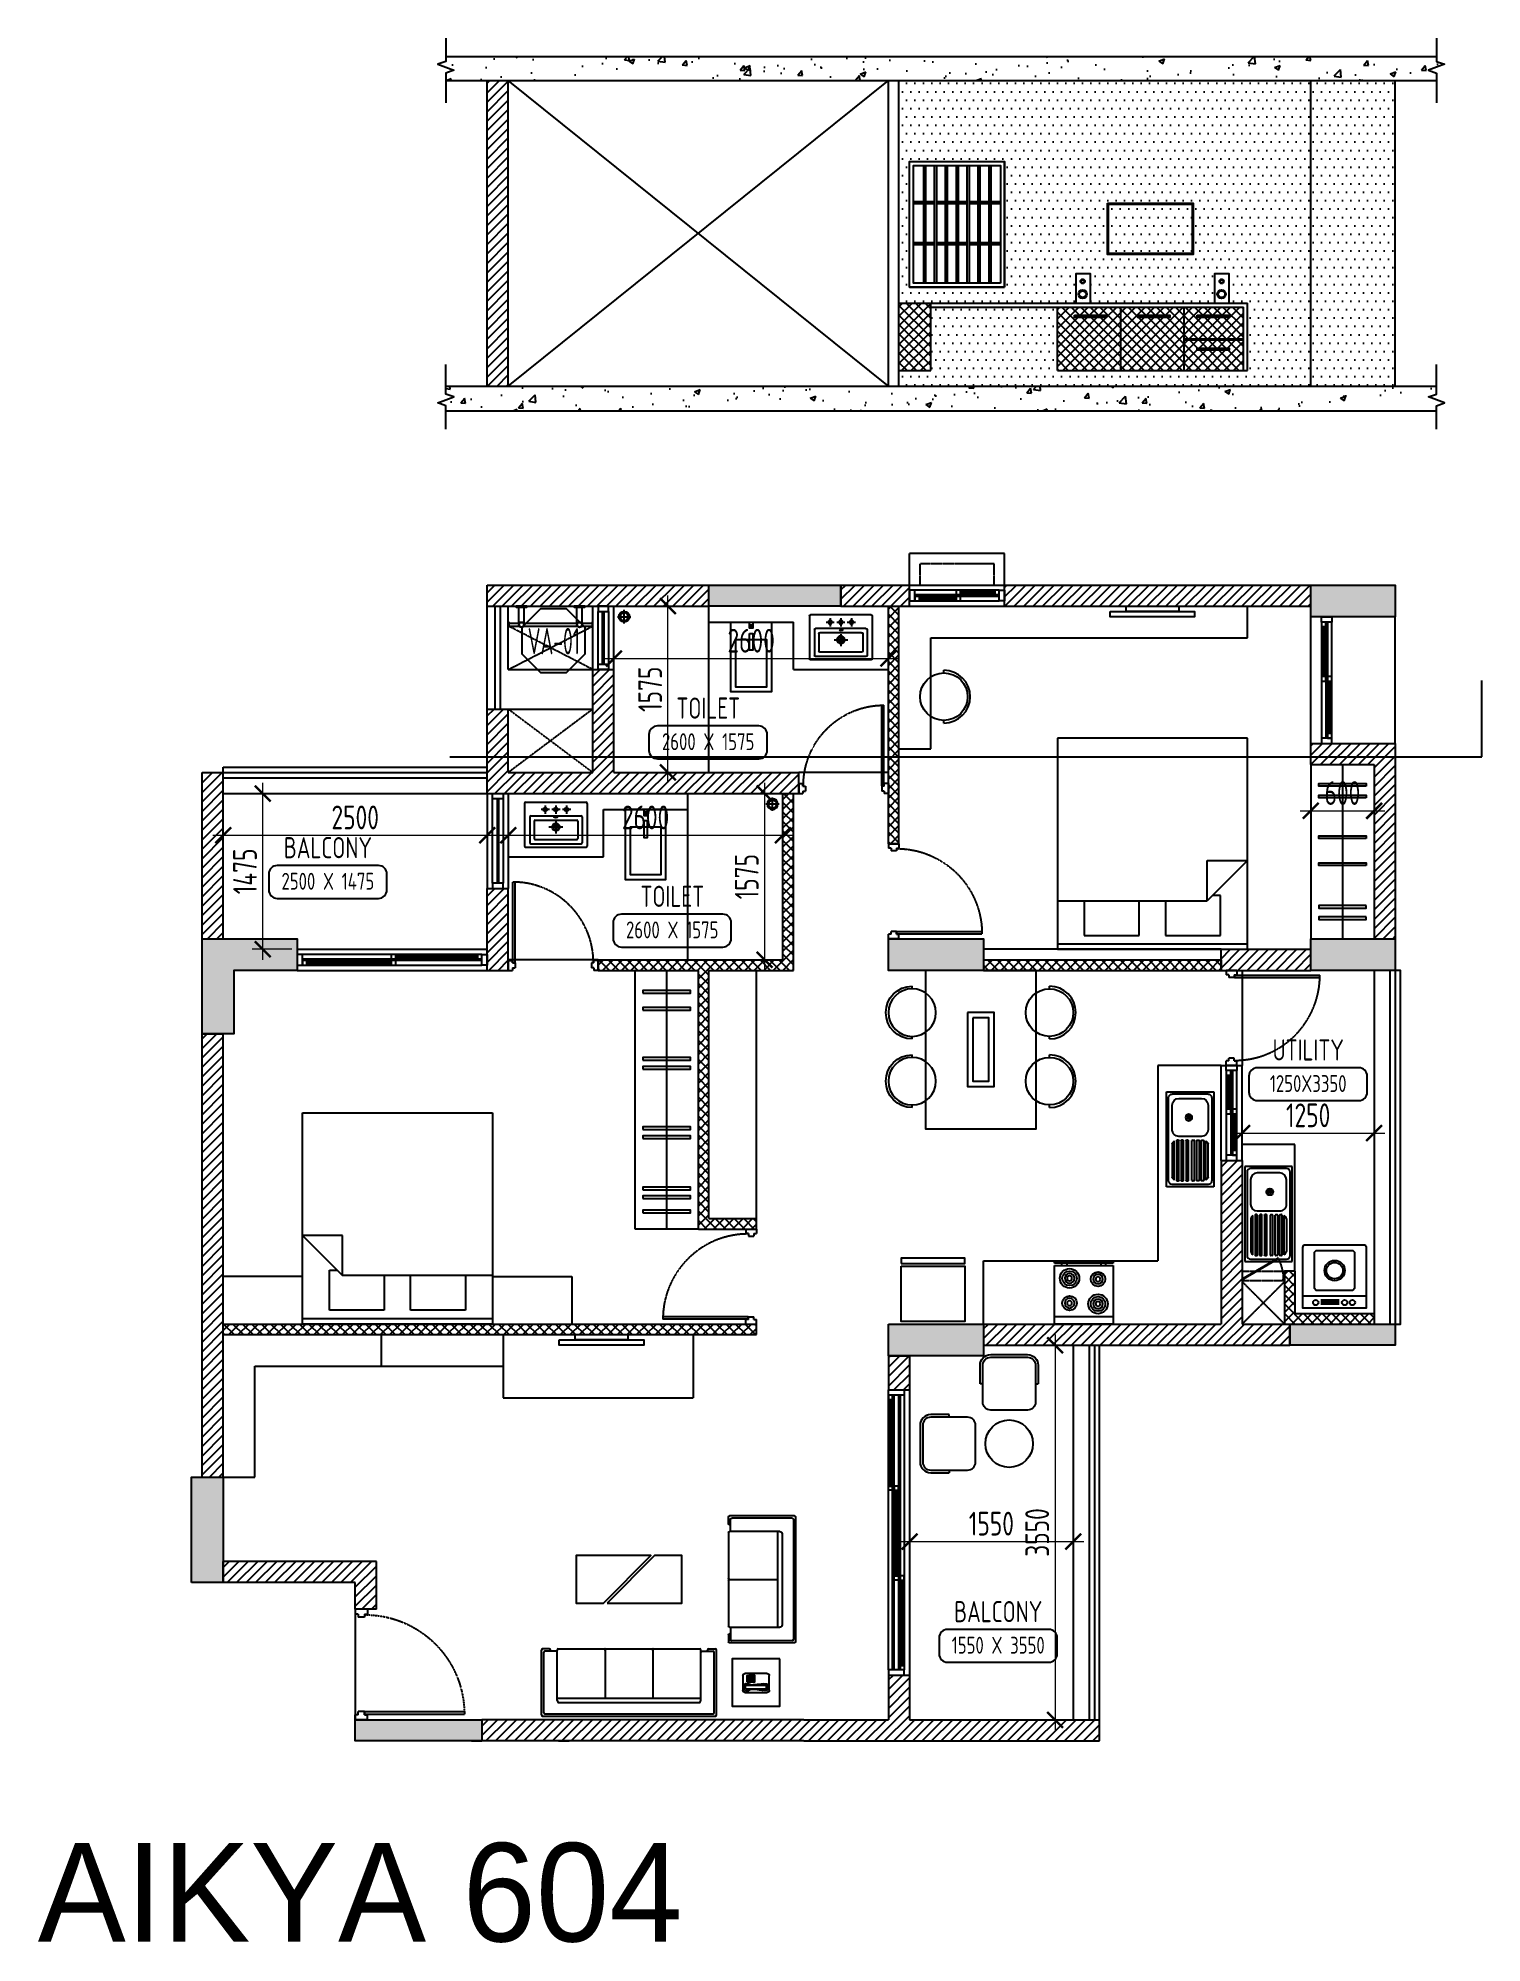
# Model space of a CAD drawing. Header units: millimetres. Extents: x -184691 to 158232, y -112569 to 33289.
# Drawn here: x 61375 to 75049, y -22061 to -4017 of the extents above; entities that cross this region are included whole.
import ezdxf
from ezdxf.enums import TextEntityAlignment as Align

# ---------------------------------------------------------------- set-up
doc = ezdxf.new("R2010")
doc.units = ezdxf.units.MM
doc.header["$LTSCALE"] = 10
doc.header["$PDMODE"] = 35
doc.header["$PDSIZE"] = 500
doc.linetypes.add('DASHED', pattern=[19.05, 12.7, -6.35])
doc.linetypes.add('HIDDEN', pattern=[9.525, 6.35, -3.175])
for name, color, linetype in [('07--DIM-1', 1, 'Continuous'), ('A--BLOCKWALL-1', 9, 'Continuous'), ('A--BLOCKWALL-2', 2, 'Continuous'), ('A--BLOCKWALL-3', 3, 'Continuous'), ('A--BLOCKWALL-HATCH', 8, 'Continuous'), ('A--CONCRETE-1', 9, 'Continuous'), ('A--CONCRETE-HID', 9, 'HIDDEN'), ('A--DOWN', 34, 'Continuous'), ('A--FIXTURE-0', 8, 'Continuous'), ('A--FURNITURE-0', 253, 'Continuous'), ('A--FURNITURE-1', 9, 'Continuous'), ('A--GLAZING-0', 181, 'Continuous'), ('A--HANDRAIL-1', 9, 'Continuous'), ('A--HATCH-1', 8, 'Continuous'), ('A--SANITARY-0', 253, 'Continuous'), ('A--SHAFT-HIDDEN', 9, 'HIDDEN'), ('A--SPACENUMBER', 2, 'Continuous'), ('A--SPACENUMBER-1', 8, 'Continuous'), ('A--SPACEREF', 3, 'Continuous'), ('A--STELWRK-1', 9, 'Continuous'), ('A--Stucture', 9, 'Continuous'), ('A--TILING-1', 8, 'Continuous'), ('A--WINREF', 7, 'Continuous'), ('A--WINREF-1', 8, 'Continuous'), ('Typical floor Column Centre line$0$X-3rd Floor Column$0$A--COL250', 250, 'Continuous'), ('Typical floor Column Centre line$0$X-3rd Floor Column$0$A--CONCRETE-4', 4, 'Continuous')]:
    doc.layers.add(name, color=color, linetype=linetype)
doc.layers.add('A--STELWRK-2', color=2, linetype='Continuous', lineweight=25)
doc.styles.add('ISO', font='isocp2.shx', dxfattribs={"width": 0.8})
doc.dimstyles.new('A-DIM-100', dxfattribs={"dimscale": 100, "dimtxt": 2.25, "dimasz": 1.5, "dimexe": 1, "dimexo": 0.5, "dimgap": 0, "dimtad": 0, "dimdec": 0, "dimzin": 12, "dimdsep": 46, "dimtxsty": 'ISO', "dimblk": 'ARCHTICK', "dimcen": 1, "dimdle": 1, "dimclrd": 8, "dimclre": 8, "dimclrt": 256, "dimadec": 0, "dimazin": 3, "dimtfac": 1, "dimtdec": 0, "dimtmove": 1, "dimatfit": 2, "dimfxl": 1, "dimtvp": 0.75, "dimtolj": 1, "dimtzin": 12, "dimlwd": 18, "dimlwe": 18, "dimarcsym": 0})
pattern_1 = [(45, (66528.103, -23097.9), (-44.90128, 44.90128), [])]
pattern_2 = [(45, (66528.103, -23097.9), (-44.90128, 44.90128), []), (135, (66528.103, -23097.9), (-44.90128, -44.90128), [])]

msp = doc.modelspace()

# ---------------------------------------------------------------- texts
at = {"layer": 'A--SPACEREF'}
msp.add_text('AIKYA 604', height=933.32, dxfattribs=at).set_placement((61372.3, -22047.3))

# ---------------------------------------------------------------- blocks, each defined once
blk = doc.blocks.new('A$C542B73FF')
at = {"layer": 'A--FURNITURE-0'}
for points in [[(-400, 50), (400, 50), (400, 100), (-400, 100)], [(-250, 0), (250, 0), (250, 50), (-250, 50)]]:
    blk.add_lwpolyline(points, close=True, dxfattribs=at)
blk = doc.blocks.new('A$C7FA855F9')
at = {"layer": 'A--FURNITURE-0', "linetype": 'Continuous'}
for p, q in [((900, 2000), (-900, 2000)), ((-900, 2000), (-900, 0)), ((900, 0), (900, 2000)), ((900, 840), (520, 460)), ((520, 840), (900, 840)), ((520, 460), (520, 840)), ((-900, 460), (520, 460)), ((-645, 460), (-645, 130)), ((-125, 130), (-125, 460)), ((125, 460), (125, 130)), ((645, 510), (570, 510)), ((645, 130), (645, 510)), ((-900, 50), (900, 50)), ((-900, 0), (900, 0)), ((-645, 130), (-125, 130)), ((125, 130), (645, 130))]:
    blk.add_line(p, q, dxfattribs=at)
blk = doc.blocks.new('A$C383732B3')
for p, q in [((275, 250), (275, 275)), ((275, -250), (275, -275))]:
    blk.add_line(p, q)
blk.add_lwpolyline([(275, 275), (100, 275, 0.414214), (0, 175), (0, -175, 0.414214), (100, -275), (275, -275)], format="xyb")
blk.add_lwpolyline([(100, -250), (450, -250, 0.414214), (525, -175), (525, 175, 0.414214), (450, 250), (100, 250, 0.414214), (25, 175), (25, -175, 0.414214)], format="xyb", close=True)
blk = doc.blocks.new('A$C337B3EF4')
for p, q in [((0, 225), (0, 250)), ((0, -250), (0, -225))]:
    blk.add_line(p, q)
blk.add_circle((0, 0), 225)
blk.add_arc((0, 0), 250, 270, 90)
blk = doc.blocks.new('A$C666E5324')
at = {"layer": 'A--FURNITURE-0'}
for points in [[(0, -525), (-1500, -525), (-1500, 525), (0, 525)], [(-400, -125), (-1100, -125), (-1100, 125), (-400, 125)], [(-450, -75), (-1050, -75), (-1050, 75), (-450, 75)]]:
    blk.add_lwpolyline(points, close=True, dxfattribs=at)
at = {"layer": 'A--FURNITURE-0', "xscale": -1, "rotation": 270.000000000004}
for p in [(-1050, 650), (-400, 650)]:
    blk.add_blockref('A$C337B3EF4', p, dxfattribs=at)
at = {"layer": 'A--FURNITURE-0', "rotation": 270.000000000004}
for p in [(-1050, -650), (-400, -650)]:
    blk.add_blockref('A$C337B3EF4', p, dxfattribs=at)
blk = doc.blocks.new('A$C030B2EE2')
at = {"layer": 'A--DOWN'}
for p, q in [((-100, 1150), (-100, 50)), ((-57, 1150), (-57, 50)), ((-43, 1150), (-43, 93)), ((0, 50), (0, 1150))]:
    blk.add_line(p, q, dxfattribs=at)
for points in [[(0, 1150), (-100, 1150), (-100, 1200), (0, 1200)], [(-57, 1150), (-100, 1150), (-100, 1107), (-57, 1107)], [(-57, 634), (-100, 634), (-100, 591), (-57, 591)], [(0, 634), (-43, 634), (-43, 591), (0, 591)], [(0, 50), (-100, 50), (-100, 0), (0, 0)], [(0, 93), (-43, 93), (-43, 50), (0, 50)]]:
    blk.add_lwpolyline(points, close=True, dxfattribs=at)
at = {"layer": 'A--GLAZING-0'}
for p, q in [((-86, 634), (-86, 1107)), ((-72, 634), (-72, 1107)), ((-28, 93), (-28, 591)), ((-14, 93), (-14, 591))]:
    blk.add_line(p, q, dxfattribs=at)
blk = doc.blocks.new('A$C35654C4B')
at = {"layer": 'A--BLOCKWALL-1'}
for p, q in [((-900, 200), (0, 200)), ((-900, 0), (0, 0))]:
    blk.add_line(p, q, dxfattribs=at)
at = {"layer": 'A--DOWN'}
for p, q in [((-50, 150), (-850, 150)), ((-50, 107), (-850, 107)), ((-850, 50), (-50, 50)), ((-50, 93), (-807, 93))]:
    blk.add_line(p, q, dxfattribs=at)
for points in [[(-850, 50), (-850, 150), (-900, 150), (-900, 50)], [(-807, 50), (-807, 93), (-850, 93), (-850, 50)], [(-416, 107), (-416, 150), (-459, 150), (-459, 107)], [(-416, 50), (-416, 93), (-459, 93), (-459, 50)], [(-50, 107), (-50, 150), (-93, 150), (-93, 107)], [(-50, 50), (-50, 150), (0, 150), (0, 50)]]:
    blk.add_lwpolyline(points, close=True, dxfattribs=at)
at = {"layer": 'A--GLAZING-0'}
for p, q in [((-807, 78), (-459, 78)), ((-807, 64), (-459, 64)), ((-416, 136), (-93, 136)), ((-416, 122), (-93, 122))]:
    blk.add_line(p, q, dxfattribs=at)
blk = doc.blocks.new('A$C34D21E7E')
at = {"layer": 'A--DOWN'}
for p, q in [((-150, 2450), (-150, -150)), ((-110, 2450), (-110, -150)), ((-95, 2450), (-95, -150)), ((-55, -150), (-55, 2450)), ((-40, -150), (-40, 2450)), ((0, -150), (0, 2450))]:
    blk.add_line(p, q, dxfattribs=at)
for points in [[(-150, 2450), (0, 2450), (0, 2500), (-150, 2500)], [(-40, 2450), (0, 2450), (0, 2410), (-40, 2410)], [(-95, 1590), (-55, 1590), (-55, 1550), (-95, 1550)], [(-40, 1550), (0, 1550), (0, 1590), (-40, 1590)], [(-150, 740), (-110, 740), (-110, 700), (-150, 700)], [(-95, 700), (-55, 700), (-55, 740), (-95, 740)], [(-150, -150), (-110, -150), (-110, -110), (-150, -110)], [(-150, -150), (0, -150), (0, -200), (-150, -200)]]:
    blk.add_lwpolyline(points, close=True, dxfattribs=at)
at = {"layer": 'A--GLAZING-0'}
for p, q in [((-25, 1590), (-25, 2410)), ((-15, 1590), (-15, 2410)), ((-80, 740), (-80, 1550)), ((-70, 740), (-70, 1550)), ((-135, -110), (-135, 700)), ((-125, -110), (-125, 700))]:
    blk.add_line(p, q, dxfattribs=at)
blk = doc.blocks.new('A$C1CBF2325')
at = {"layer": 'A--DOWN'}
for p, q in [((100, 0), (0, 0)), ((0, 0), (0, -42)), ((100, 0), (100, -42)), ((25, -42), (0, -42)), ((25, -42), (25, -67)), ((75, -67), (25, -67)), ((75, -42), (75, -67)), ((75, -42), (100, -42)), ((79, -46), (79, -67)), ((79, -46), (886, -46)), ((79, -67), (886, -67)), ((886, -67), (886, -46)), ((25, -858), (0, -858)), ((0, -900), (0, -858)), ((100, -900), (0, -900)), ((75, -833), (25, -833)), ((25, -858), (25, -833)), ((75, -858), (75, -833)), ((75, -858), (100, -858)), ((100, -900), (100, -858))]:
    blk.add_line(p, q, dxfattribs=at)
at = {"layer": 'A--DOWN', "color": 8, "linetype": 'DASHED', "ltscale": 0.005}
blk.add_arc((79, -46), 807, 269.7319, 358.5291, dxfattribs=at)
blk = doc.blocks.new('A$C68464E93')
at = {"layer": 'A--BLOCKWALL-1'}
for p, q in [((600, 200), (0, 200)), ((600, 0), (0, 0))]:
    blk.add_line(p, q, dxfattribs=at)
at = {"layer": 'A--DOWN'}
for p, q in [((50, 150), (550, 150)), ((550, 50), (50, 50))]:
    blk.add_line(p, q, dxfattribs=at)
for points in [[(50, 50), (50, 150), (0, 150), (0, 50), (50, 50)], [(550, 50), (550, 150), (600, 150), (600, 50), (550, 50)]]:
    blk.add_lwpolyline(points, dxfattribs=at)
at = {"layer": 'A--GLAZING-0'}
for p, q in [((550, 107), (50, 107)), ((550, 93), (50, 93))]:
    blk.add_line(p, q, dxfattribs=at)
blk = doc.blocks.new('A$C76363F86-flat-10')
at = {"layer": 'A--SANITARY-0'}
for points in [[(0, -0.193), (0, 0.193), (-0.663, 0.193), (-0.663, -0.193)], [(-0.167, -0.146), (-0.167, 0.146), (-0.616, 0.146), (-0.616, -0.146)], [(-0.108, -0.017), (-0.108, 0.017), (-0.266, 0.017), (-0.266, -0.017)], [(0, -0.017), (0, 0.017), (-0.057, 0.017), (-0.057, -0.017)], [(-0.027, -0.009), (-0.027, 0.008), (-0.05, 0.008), (-0.05, -0.009)]]:
    blk.add_lwpolyline(points, close=True, dxfattribs=at)
blk = doc.blocks.new('A$C302618AE')
at = {"layer": 'A--SANITARY-0'}
for p, q in [((-287, 0), (287, 0)), ((-297, -10), (-297, -416)), ((-247, -138), (-247, -383)), ((-237, -128), (240, -128)), ((-206, -178), (-206, -343)), ((-196, -168), (199, -168)), ((-60, -67), (-138, -67)), ((-100, -30), (-100, -110)), ((40, -67), (-38, -67)), ((1, -30), (1, -110)), ((141, -67), (63, -67)), ((101, -30), (101, -110)), ((209, -178), (209, -343)), ((250, -138), (250, -383)), ((297, -10), (297, -416)), ((-196, -353), (199, -353)), ((65, -236), (-65, -236)), ((0, -183), (0, -295)), ((-287, -426), (287, -426)), ((-237, -393), (240, -393))]:
    blk.add_line(p, q, dxfattribs=at)
for centre, radius in [((-100, -67), 17.8), ((1, -67), 17.8), ((101, -67), 17.8), ((1, -235), 36.3), ((1, -235), 25)]:
    blk.add_circle(centre, radius, dxfattribs=at)
for centre, start, end in [((-287, -10), 90, 180), ((-237, -138), 90, 180), ((-196, -178), 90, 180), ((199, -178), 0, 90), ((240, -138), 0, 90), ((287, -10), 0, 90), ((-196, -343), 180, 270), ((199, -343), 270, 0), ((-287, -416), 180, 270), ((-237, -383), 180, 270), ((240, -383), 270, 0), ((287, -416), 270, 0)]:
    blk.add_arc(centre, 10, start, end, dxfattribs=at)
blk.add_ellipse((0, -141), major_axis=(17.6, 0), ratio=0.318204, dxfattribs=at)
blk = doc.blocks.new('A$C704305AF')
at = {"layer": 'A--SANITARY-0'}
for p, q in [((0, 0.064), (0, -0.064)), ((0.064, 0), (-0.064, 0))]:
    blk.add_line(p, q, dxfattribs=at)
for major_axis, start_param, end_param in [((0, 0.0508), 3.141593, 9.424778), ((0, 0.0381), 6.283185307145827, 12.56637061432541)]:
    blk.add_ellipse((0, 0), major_axis=major_axis, ratio=1, start_param=start_param, end_param=end_param, dxfattribs=at)
blk = doc.blocks.new('A$C47D60FF3')
at = {"layer": 'A--FIXTURE-0'}
blk.add_lwpolyline([(-0.075, 0.6), (-0.075, 0), (-0.6, 0), (-0.6, 0.6)], close=True, dxfattribs=at)
blk.add_lwpolyline([(-0.05, 0.6), (-0.05, 0), (0, 0), (0, 0.6), (-0.05, 0.6)], dxfattribs=at)
blk = doc.blocks.new('A$C613641B0')
at = {"layer": 'A--BLOCKWALL-1'}
for p, q in [((0, 0), (-1800, 0)), ((0, -200), (-1800, -200))]:
    blk.add_line(p, q, dxfattribs=at)
at = {"layer": 'A--DOWN'}
for p, q in [((-50, -50), (-1750, -50)), ((-1750, -93), (-93, -93)), ((-1750, -107), (-50, -107)), ((-1750, -150), (-50, -150))]:
    blk.add_line(p, q, dxfattribs=at)
for points in [[(-1750, -50), (-1750, -150), (-1800, -150), (-1800, -50)], [(-1750, -107), (-1750, -150), (-1707, -150), (-1707, -107)], [(-934, -50), (-934, -93), (-891, -93), (-891, -50)], [(-934, -107), (-934, -150), (-891, -150), (-891, -107)], [(-93, -50), (-93, -93), (-50, -93), (-50, -50)], [(-50, -50), (-50, -150), (0, -150), (0, -50)]]:
    blk.add_lwpolyline(points, close=True, dxfattribs=at)
at = {"layer": 'A--GLAZING-0'}
for p, q in [((-934, -122), (-1707, -122)), ((-934, -136), (-1707, -136)), ((-93, -64), (-891, -64)), ((-93, -78), (-891, -78))]:
    blk.add_line(p, q, dxfattribs=at)
blk = doc.blocks.new('SPACE')
at = {"layer": 'A--SPACENUMBER-1'}
blk.add_lwpolyline([(-600, 0), (600, 0, 0.414213562), (700, 100), (700, 288.5, 0.414213562), (600, 388.5), (-600, 388.5, 0.414213562), (-700, 288.5), (-700, 100, 0.414213562), (-600, 0, -0.052514465)], format="xyb", dxfattribs=at)
at = {"layer": 'A--SPACENUMBER', "style": 'ISO', "width": 0.8, "flags": 4}
blk.add_attdef('01', text='', height=250, dxfattribs=at).set_placement((0.455, 202.41), align=Align.MIDDLE)
at = {"layer": 'A--SPACEREF', "style": 'ISO', "width": 0.8, "flags": 4}
blk.add_attdef('S', text='', height=300, dxfattribs=at).set_placement((1.35, 474.975), align=Align.CENTER)
blk = doc.blocks.new('AL-OP')
at = {"layer": 'A--WINREF-1'}
blk.add_lwpolyline([(-124, 300), (-300, 124), (-300, -124), (-124, -300), (124, -300), (300, -124), (300, 124), (124, 300)], close=True, dxfattribs=at)
at = {"layer": 'A--WINREF', "style": 'ISO', "width": 0.6}
blk.add_attdef('AL-OP', text='', height=250, dxfattribs=at).set_placement((3, -5), align=Align.MIDDLE)
blk = doc.blocks.new('A$C2D7D56F7')
at = {"layer": 'A--FIXTURE-0'}
for p, q in [((-0.3, -0.113), (0.3, -0.113)), ((-0.044, -0.037), (0.131, -0.037)), ((-0.044, -0.056), (0.131, -0.056)), ((-0.044, -0.074), (0.131, -0.074))]:
    blk.add_line(p, q, dxfattribs=at)
blk.add_lwpolyline([(0.3, -0.575, -0.414214), (0.275, -0.6), (-0.275, -0.6, -0.414214), (-0.3, -0.575), (-0.3, 0), (0.3, 0)], format="xyb", close=True, dxfattribs=at)
blk.add_lwpolyline([(-0.173, -0.168), (0.173, -0.168), (0.189, -0.184), (0.189, -0.531), (0.173, -0.546), (-0.173, -0.546), (-0.189, -0.531), (-0.189, -0.184)], close=True, dxfattribs=at)
for centre, radius in [((-0.169, -0.052), 0.025), ((-0.095, -0.052), 0.025), ((0.178, -0.052), 0.025), ((-0.001, -0.355), 0.0964), ((-0.001, -0.355), 0.0776)]:
    blk.add_circle(centre, radius, dxfattribs=at)
blk = doc.blocks.new('A$C321E12B3')
at = {"layer": 'A--SANITARY-0', "ltscale": 5}
for p, q in [((-0.9, 0.45), (0, 0.45)), ((-0.9, 0), (-0.9, 0.45)), ((-0.879, 0.055), (-0.879, 0.395)), ((-0.845, 0.429), (-0.055, 0.429)), ((-0.774, 0.395), (-0.54, 0.395)), ((-0.063, 0.373), (-0.435, 0.373)), ((-0.404, 0.394), (-0.094, 0.394)), ((-0.021, 0.395), (-0.021, 0.055)), ((0, 0.45), (0, 0)), ((-0.837, 0.118), (-0.837, 0.332)), ((-0.477, 0.332), (-0.477, 0.118)), ((-0.443, 0.335), (-0.443, 0.348)), ((-0.443, 0.293), (-0.443, 0.306)), ((-0.443, 0.246), (-0.443, 0.259)), ((-0.443, 0.204), (-0.443, 0.191)), ((-0.439, 0.352), (-0.059, 0.352)), ((-0.059, 0.331), (-0.439, 0.331)), ((-0.439, 0.31), (-0.059, 0.31)), ((-0.059, 0.289), (-0.439, 0.289)), ((-0.439, 0.263), (-0.059, 0.263)), ((-0.059, 0.242), (-0.439, 0.242)), ((-0.059, 0.208), (-0.439, 0.208)), ((-0.439, 0.187), (-0.059, 0.187)), ((-0.055, 0.348), (-0.055, 0.335)), ((-0.055, 0.306), (-0.055, 0.293)), ((-0.055, 0.259), (-0.055, 0.246)), ((-0.055, 0.191), (-0.055, 0.204)), ((0, 0), (-0.9, 0)), ((-0.055, 0.021), (-0.845, 0.021)), ((-0.54, 0.055), (-0.774, 0.055)), ((-0.443, 0.157), (-0.443, 0.144)), ((-0.443, 0.115), (-0.443, 0.102)), ((-0.059, 0.161), (-0.439, 0.161)), ((-0.439, 0.14), (-0.059, 0.14)), ((-0.059, 0.119), (-0.439, 0.119)), ((-0.439, 0.098), (-0.059, 0.098)), ((-0.063, 0.077), (-0.435, 0.077)), ((-0.404, 0.056), (-0.094, 0.056)), ((-0.055, 0.144), (-0.055, 0.157)), ((-0.055, 0.102), (-0.055, 0.115))]:
    blk.add_line(p, q, dxfattribs=at)
at = {"layer": 'A--SANITARY-0'}
blk.add_line((-0.9, 0.45), (0, 0.45), dxfattribs=at)
at = {"layer": 'A--SANITARY-0', "ltscale": 5, "extrusion": (0, 0, -1)}
for centre, major_axis, start_param, end_param in [((-0.845, 0.395), (-0.0238, 0.0238), 5.497787, 7.068583), ((-0.774, 0.332), (0.0446, 0.0446), 3.926991, 5.497787), ((-0.54, 0.332), (0.0446, 0.0446), -0.785398, 0.785398), ((-0.393, 0.345), (-0.0357, 0.0357), 6.090163, 6.844508), ((-0.105, 0.345), (-0.0357, 0.0357), 1.009473, 1.763819), ((-0.055, 0.395), (-0.0238, 0.0238), 0.785398, 2.356194), ((-0.657, 0.214), (0.0223, 0.0223), 0.785398, 7.068583), ((-0.657, 0.214), (0.0112, 0.0112), 0.785398, 7.068583), ((-0.657, 0.214), (0.00743, 0.00743), 0.785398, 7.068583), ((-0.439, 0.348), (0.00297, 0.00297), 3.926991, 5.497787), ((-0.439, 0.335), (-0.00297, 0.00297), 3.926991, 5.497787), ((-0.439, 0.306), (-0.00297, 0.00297), 5.497787, 7.068583), ((-0.439, 0.293), (-0.00297, 0.00297), 3.926991, 5.497787), ((-0.439, 0.204), (0.00297, 0.00297), 3.926991, 5.497787), ((-0.439, 0.191), (-0.00297, 0.00297), 3.926991, 5.497787), ((-0.059, 0.348), (0.00297, 0.00297), -0.785398, 0.785398), ((-0.059, 0.335), (-0.00297, 0.00297), 2.356194, 3.926991), ((-0.059, 0.306), (0.00297, 0.00297), -0.785398, 0.785398), ((-0.059, 0.293), (-0.00297, 0.00297), 2.356194, 3.926991), ((-0.059, 0.204), (0.00297, 0.00297), -0.785398, 0.785398), ((-0.059, 0.191), (-0.00297, 0.00297), 2.356194, 3.926991), ((-0.845, 0.055), (0.0238, 0.0238), 2.356194, 3.926991), ((-0.774, 0.118), (-0.0446, 0.0446), 3.926991, 5.497787), ((-0.54, 0.118), (-0.0446, 0.0446), 2.356194, 3.926991), ((-0.439, 0.157), (0.00297, 0.00297), 3.926991, 5.497787), ((-0.439, 0.144), (0.00297, 0.00297), 2.356194, 3.926991), ((-0.439, 0.115), (0.00297, 0.00297), 3.926991, 5.497787), ((-0.439, 0.102), (0.00297, 0.00297), 2.356194, 3.926991), ((-0.393, 0.105), (-0.0357, 0.0357), 4.151066, 4.905412), ((-0.105, 0.105), (-0.0357, 0.0357), 2.94857, 3.702916), ((-0.059, 0.157), (0.00297, 0.00297), -0.785398, 0.785398), ((-0.059, 0.144), (-0.00297, 0.00297), 2.356194, 3.926991), ((-0.059, 0.115), (0.00297, 0.00297), -0.785398, 0.785398), ((-0.059, 0.102), (-0.00297, 0.00297), 2.356194, 3.926991), ((-0.055, 0.055), (-0.0238, 0.0238), 2.356194, 3.926991)]:
    blk.add_ellipse(centre, major_axis=major_axis, ratio=1, start_param=start_param, end_param=end_param, dxfattribs=at)
at = {"layer": 'A--SANITARY-0', "ltscale": 5}
for centre, major_axis, start_param, end_param in [((-0.439, 0.259), (-0.00297, -0.00297), 3.926991, 5.497787), ((-0.439, 0.246), (0.00297, -0.00297), 3.926991, 5.497787), ((-0.059, 0.259), (-0.00297, -0.00297), 2.356194, 3.926991), ((-0.059, 0.246), (0.00297, -0.00297), -0.785398, 0.785398)]:
    blk.add_ellipse(centre, major_axis=major_axis, ratio=1, start_param=start_param, end_param=end_param, dxfattribs=at)
blk = doc.blocks.new('A$C3A434446')
at = {"layer": 'A--STELWRK-1', "color": 1}
for p, q in [((110, 939), (110, 1089)), ((160, 939), (160, 1089)), ((660, 939), (660, 1089)), ((710, 939), (710, 1089)), ((15, 939), (115, 939)), ((15, 909), (115, 909)), ((155, 939), (665, 939)), ((155, 909), (665, 909)), ((705, 939), (805, 939)), ((705, 909), (805, 909))]:
    blk.add_line(p, q, dxfattribs=at)
at = {"layer": 'A--STELWRK-1'}
for points in [[(85, 1099), (85, 1089), (185, 1089), (185, 1099)], [(635, 1099), (635, 1089), (735, 1089), (735, 1099)], [(15, 899), (10, 899), (10, 949), (15, 949)], [(805, 899), (810, 899), (810, 949), (805, 949)]]:
    blk.add_lwpolyline(points, close=True, dxfattribs=at)
at = {"layer": 'A--STELWRK-2'}
for centre, radius in [((135, 924), 25), ((135, 924), 22), ((685, 924), 25), ((685, 924), 22)]:
    blk.add_circle(centre, radius, dxfattribs=at)
blk = doc.blocks.new('A$C6931329F')
at = {"layer": 'A--BLOCKWALL-1'}
for p, q in [((0, 900), (0, 0)), ((200, 900), (200, 0))]:
    blk.add_line(p, q, dxfattribs=at)
at = {"layer": 'A--DOWN'}
for p, q in [((50, 50), (50, 850)), ((150, 850), (150, 50))]:
    blk.add_line(p, q, dxfattribs=at)
for points in [[(150, 850), (50, 850), (50, 900), (150, 900), (150, 850)], [(150, 50), (50, 50), (50, 0), (150, 0), (150, 50)]]:
    blk.add_lwpolyline(points, dxfattribs=at)
at = {"layer": 'A--GLAZING-0'}
for p, q in [((93, 850), (93, 50)), ((107, 850), (107, 50))]:
    blk.add_line(p, q, dxfattribs=at)
blk = doc.blocks.new('A$C4DFF75E1')
at = {"layer": 'A--DOWN'}
for p, q in [((9, 25), (0, 25)), ((0, 25), (0, 0)), ((0, 0), (12, 0)), ((9, 15, 0), (9, 25, 0)), ((12, 15, 0), (9, 15, 0)), ((12, 15, 0), (12, 0, 0)), ((12, 15, 0), (12, 0, 0)), ((12, 0), (12, 15)), ((438, 15, 0), (438, 0, 0)), ((438, 15, 0), (438, 0, 0)), ((438, 15, 0), (441, 15, 0)), ((438, 0), (438, 15)), ((450, 0), (438, 0)), ((441, 15, 0), (441, 25, 0)), ((441, 25), (450, 25)), ((450, 25), (450, 0))]:
    blk.add_line(p, q, dxfattribs=at)
blk.add_lwpolyline([(14, 18), (388, 234), (385, 240), (11, 24)], close=True, dxfattribs=at)
blk.add_circle((10, 24, 0), 0.781, dxfattribs=at)
at = {"layer": 'A--DOWN', "color": 8, "linetype": 'DASHED', "ltscale": 0.003}
blk.add_arc((-37, 15, 0), 478, 0, 27.2936, dxfattribs=at)
blk = doc.blocks.new('_ArchTick')
at = {"color": 0, "const_width": 0.15}
blk.add_lwpolyline([(-0.5, -0.5), (0.5, 0.5)], dxfattribs=at)
blk = doc.blocks.new('*D343')
at = {"layer": '07--DIM-1', "color": 8, "lineweight": 18}
for p, q in [((73428, -10948), (73428, -11437)), ((74028, -10948), (74028, -11437)), ((73328, -11337), (74128, -11337))]:
    blk.add_line(p, q, dxfattribs=at)
at = {"layer": 'Defpoints', "color": 0}
for p in [(73428, -10898), (74028, -10898), (74028, -11337)]:
    blk.add_point(p, dxfattribs=at)
at = {"layer": '07--DIM-1', "color": 8, "lineweight": 18, "xscale": 150, "yscale": 150, "zscale": 150, "rotation": 180}
blk.add_blockref('_ArchTick', (73428, -11337), dxfattribs=at)
at = {"layer": '07--DIM-1', "color": 8, "lineweight": 18, "xscale": 150, "yscale": 150, "zscale": 150}
blk.add_blockref('_ArchTick', (74028, -11337), dxfattribs=at)
at = {"layer": '07--DIM-1', "insert": (73728, -11168), "char_height": 225, "attachment_point": 5, "style": 'ISO'}
blk.add_mtext('\\A1;600', dxfattribs=at)
blk = doc.blocks.new('*D344')
at = {"layer": '07--DIM-1', "color": 8, "lineweight": 18}
for p, q in [((66828, -9448), (66828, -9994)), ((69428, -9448), (69428, -9994)), ((66728, -9894), (69528, -9894))]:
    blk.add_line(p, q, dxfattribs=at)
at = {"layer": 'Defpoints', "color": 0}
for p in [(66828, -9398), (69428, -9398), (69428, -9894)]:
    blk.add_point(p, dxfattribs=at)
at = {"layer": '07--DIM-1', "color": 8, "lineweight": 18, "xscale": 150, "yscale": 150, "zscale": 150, "rotation": 180}
blk.add_blockref('_ArchTick', (66828, -9894), dxfattribs=at)
at = {"layer": '07--DIM-1', "color": 8, "lineweight": 18, "xscale": 150, "yscale": 150, "zscale": 150}
blk.add_blockref('_ArchTick', (69428, -9894), dxfattribs=at)
at = {"layer": '07--DIM-1', "insert": (68128, -9725), "char_height": 225, "attachment_point": 5, "style": 'ISO'}
blk.add_mtext('\\A1;2600', dxfattribs=at)
blk = doc.blocks.new('*D345')
at = {"layer": '07--DIM-1', "color": 8, "lineweight": 18}
for p, q in [((67340, -11073), (67340, -9298)), ((66878, -9398), (67440, -9398)), ((66878, -10973), (67440, -10973))]:
    blk.add_line(p, q, dxfattribs=at)
at = {"layer": 'Defpoints', "color": 0}
for p in [(66828, -9398), (67340, -9398), (66828, -10973)]:
    blk.add_point(p, dxfattribs=at)
at = {"layer": '07--DIM-1', "color": 8, "lineweight": 18, "xscale": 150, "yscale": 150, "zscale": 150}
for p, rotation in [((67340, -9398), 90), ((67340, -10973), 270)]:
    blk.add_blockref('_ArchTick', p, dxfattribs=dict(at, rotation=rotation))
at = {"layer": '07--DIM-1', "insert": (67171, -10185), "char_height": 225, "attachment_point": 5, "rotation": 90, "style": 'ISO'}
blk.add_mtext('\\A1;1575', dxfattribs=at)
blk = doc.blocks.new('*D346')
at = {"layer": '07--DIM-1', "color": 8, "lineweight": 18}
for p, q in [((69628, -18533), (69628, -18158)), ((71178, -18533), (71178, -18158)), ((69528, -18258), (71278, -18258))]:
    blk.add_line(p, q, dxfattribs=at)
at = {"layer": 'Defpoints', "color": 0}
for p in [(71178, -18258), (69628, -18583), (71178, -18583)]:
    blk.add_point(p, dxfattribs=at)
at = {"layer": '07--DIM-1', "color": 8, "lineweight": 18, "xscale": 150, "yscale": 150, "zscale": 150, "rotation": 180}
blk.add_blockref('_ArchTick', (69628, -18258), dxfattribs=at)
at = {"layer": '07--DIM-1', "color": 8, "lineweight": 18, "xscale": 150, "yscale": 150, "zscale": 150}
blk.add_blockref('_ArchTick', (71178, -18258), dxfattribs=at)
at = {"layer": '07--DIM-1', "insert": (70403, -18089), "char_height": 225, "attachment_point": 5, "style": 'ISO'}
blk.add_mtext('\\A1;1550', dxfattribs=at)
blk = doc.blocks.new('*D347')
at = {"layer": '07--DIM-1', "color": 8, "lineweight": 18}
for p, q in [((71128, -16398), (70906, -16398)), ((71006, -16298), (71006, -20048)), ((71128, -19948), (70906, -19948))]:
    blk.add_line(p, q, dxfattribs=at)
at = {"layer": 'Defpoints', "color": 0}
for p in [(71178, -16398), (71006, -19948), (71178, -19948)]:
    blk.add_point(p, dxfattribs=at)
at = {"layer": '07--DIM-1', "color": 8, "lineweight": 18, "xscale": 150, "yscale": 150, "zscale": 150}
for p, rotation in [((71006, -16398), 90), ((71006, -19948), 270)]:
    blk.add_blockref('_ArchTick', p, dxfattribs=dict(at, rotation=rotation))
at = {"layer": '07--DIM-1', "insert": (70837, -18173), "char_height": 225, "attachment_point": 5, "rotation": 90, "style": 'ISO'}
blk.add_mtext('\\A1;3550', dxfattribs=at)
blk = doc.blocks.new('*D348')
at = {"layer": '07--DIM-1', "color": 8, "lineweight": 18}
for p, q in [((63128, -11289), (63128, -11668)), ((65628, -11289), (65628, -11668)), ((63028, -11568), (65728, -11568))]:
    blk.add_line(p, q, dxfattribs=at)
at = {"layer": 'Defpoints', "color": 0}
for p in [(63128, -11239), (65628, -11239), (65628, -11568)]:
    blk.add_point(p, dxfattribs=at)
at = {"layer": '07--DIM-1', "color": 8, "lineweight": 18, "xscale": 150, "yscale": 150, "zscale": 150, "rotation": 180}
blk.add_blockref('_ArchTick', (63128, -11568), dxfattribs=at)
at = {"layer": '07--DIM-1', "color": 8, "lineweight": 18, "xscale": 150, "yscale": 150, "zscale": 150}
blk.add_blockref('_ArchTick', (65628, -11568), dxfattribs=at)
at = {"layer": '07--DIM-1', "insert": (64378, -11399), "char_height": 225, "attachment_point": 5, "style": 'ISO'}
blk.add_mtext('\\A1;2500', dxfattribs=at)
blk = doc.blocks.new('*D349')
at = {"layer": '07--DIM-1', "color": 8, "lineweight": 18}
for p, q in [((65828, -11377), (65828, -11668)), ((68428, -11377), (68428, -11668)), ((65728, -11568), (68528, -11568))]:
    blk.add_line(p, q, dxfattribs=at)
at = {"layer": 'Defpoints', "color": 0}
for p in [(65828, -11327), (68428, -11327), (68428, -11568)]:
    blk.add_point(p, dxfattribs=at)
at = {"layer": '07--DIM-1', "color": 8, "lineweight": 18, "xscale": 150, "yscale": 150, "zscale": 150, "rotation": 180}
blk.add_blockref('_ArchTick', (65828, -11568), dxfattribs=at)
at = {"layer": '07--DIM-1', "color": 8, "lineweight": 18, "xscale": 150, "yscale": 150, "zscale": 150}
blk.add_blockref('_ArchTick', (68428, -11568), dxfattribs=at)
at = {"layer": '07--DIM-1', "insert": (67128, -11399), "char_height": 225, "attachment_point": 5, "style": 'ISO'}
blk.add_mtext('\\A1;2600', dxfattribs=at)
blk = doc.blocks.new('*D350')
at = {"layer": '07--DIM-1', "color": 8, "lineweight": 18}
for p, q in [((68378, -11173), (68155, -11173)), ((68255, -11073), (68255, -12848)), ((68378, -12748), (68155, -12748))]:
    blk.add_line(p, q, dxfattribs=at)
at = {"layer": 'Defpoints', "color": 0}
for p in [(68428, -11173), (68255, -12748), (68428, -12748)]:
    blk.add_point(p, dxfattribs=at)
at = {"layer": '07--DIM-1', "color": 8, "lineweight": 18, "xscale": 150, "yscale": 150, "zscale": 150}
for p, rotation in [((68255, -11173), 90), ((68255, -12748), 270)]:
    blk.add_blockref('_ArchTick', p, dxfattribs=dict(at, rotation=rotation))
at = {"layer": '07--DIM-1', "insert": (68086, -11960), "char_height": 225, "attachment_point": 5, "rotation": 90, "style": 'ISO'}
blk.add_mtext('\\A1;1575', dxfattribs=at)
blk = doc.blocks.new('*D351')
at = {"layer": '07--DIM-1', "color": 8, "lineweight": 18}
for p, q in [((72678, -14390), (74128, -14390)), ((72778, -14436), (72778, -14290)), ((74028, -14436), (74028, -14290))]:
    blk.add_line(p, q, dxfattribs=at)
at = {"layer": 'Defpoints', "color": 0}
for p in [(74028, -14390), (72778, -14486), (74028, -14486)]:
    blk.add_point(p, dxfattribs=at)
at = {"layer": '07--DIM-1', "color": 8, "lineweight": 18, "xscale": 150, "yscale": 150, "zscale": 150, "rotation": 180}
blk.add_blockref('_ArchTick', (72778, -14390), dxfattribs=at)
at = {"layer": '07--DIM-1', "color": 8, "lineweight": 18, "xscale": 150, "yscale": 150, "zscale": 150}
blk.add_blockref('_ArchTick', (74028, -14390), dxfattribs=at)
at = {"layer": '07--DIM-1', "insert": (73403, -14221), "char_height": 225, "attachment_point": 5, "style": 'ISO'}
blk.add_mtext('\\A1;1250', dxfattribs=at)
blk = doc.blocks.new('*D352')
at = {"layer": '07--DIM-1', "color": 8, "lineweight": 18}
for p, q in [((63817, -11173), (63403, -11173)), ((63503, -12748), (63503, -11073)), ((63778, -12648), (63403, -12648))]:
    blk.add_line(p, q, dxfattribs=at)
at = {"layer": 'Defpoints', "color": 0}
for p in [(63503, -11173), (63867, -11173), (63828, -12648)]:
    blk.add_point(p, dxfattribs=at)
at = {"layer": '07--DIM-1', "color": 8, "lineweight": 18, "xscale": 150, "yscale": 150, "zscale": 150}
for p, rotation in [((63503, -11173), 90), ((63503, -12648), 270)]:
    blk.add_blockref('_ArchTick', p, dxfattribs=dict(at, rotation=rotation))
at = {"layer": '07--DIM-1', "insert": (63334, -11910), "char_height": 225, "attachment_point": 5, "rotation": 90, "style": 'ISO'}
blk.add_mtext('\\A1;1475', dxfattribs=at)
blk = doc.blocks.new('A$C59C96D1E')
at = {"linetype": 'Continuous'}
for p, q in [((-2.74, 0), (2.74, 0)), ((-3.49, -9.09), (-3.49, -0.75)), ((-2.75, -0.99), (-2.75, -2.2)), ((-2.26, -1.48), (-2.26, -8.35)), ((-0.79, -0.49), (-2.25, -0.49)), ((-1.76, -0.98), (-1.28, -0.98)), ((-0.78, -8.35), (-0.78, -1.48)), ((-0.29, -2.2), (-0.29, -0.99)), ((3.49, -0.75), (3.49, -9.09)), ((-2.75, -8.84), (-2.75, -7.63)), ((2.74, -9.84), (-2.74, -9.84)), ((-0.79, -9.34), (-2.25, -9.34)), ((-1.76, -8.85), (-1.28, -8.85)), ((-0.29, -7.63), (-0.29, -8.84))]:
    blk.add_line(p, q, dxfattribs=at)
for points in [[(0.45, -5.87), (0.45, -5.37), (0.95, -5.37), (0.95, -5.87)], [(0.45, -6.47), (0.45, -5.97), (0.95, -5.97), (0.95, -6.47)], [(0.45, -7.06), (0.45, -6.56), (0.95, -6.56), (0.95, -7.06)], [(1.05, -5.87), (1.05, -5.37), (1.55, -5.37), (1.55, -5.87)], [(1.05, -6.47), (1.05, -5.97), (1.55, -5.97), (1.55, -6.47)], [(1.05, -7.06), (1.05, -6.56), (1.55, -6.56), (1.55, -7.06)], [(1.64, -5.87), (1.64, -5.37), (2.14, -5.37), (2.14, -5.87)], [(1.64, -6.47), (1.64, -5.97), (2.14, -5.97), (2.14, -6.47)], [(1.64, -7.06), (1.64, -6.56), (2.14, -6.56), (2.14, -7.06)], [(2.24, -5.87), (2.24, -5.37), (2.74, -5.37), (2.74, -5.87)], [(2.24, -6.47), (2.24, -5.97), (2.74, -5.97), (2.74, -6.47)], [(2.24, -7.06), (2.24, -6.56), (2.74, -6.56), (2.74, -7.06)], [(0.45, -7.66), (0.45, -7.16), (0.95, -7.16), (0.95, -7.66)], [(0.45, -8.26), (0.95, -8.26), (0.95, -7.76), (0.45, -7.76)], [(1.05, -7.66), (1.05, -7.16), (1.55, -7.16), (1.55, -7.66)], [(1.05, -8.26), (1.55, -8.26), (1.55, -7.76), (1.05, -7.76)], [(1.64, -7.66), (1.64, -7.16), (2.14, -7.16), (2.14, -7.66)], [(1.64, -8.26), (2.14, -8.26), (2.14, -7.76), (1.64, -7.76)], [(2.24, -7.66), (2.24, -7.16), (2.74, -7.16), (2.74, -7.66)], [(2.24, -8.26), (2.74, -8.26), (2.74, -7.76), (2.24, -7.76)]]:
    blk.add_lwpolyline(points, close=True)
for centre, radius, start, end in [((-2.74, -0.75), 0.75, 90, 180), ((2.74, -0.75), 0.75, 0, 90), ((-2.25, -0.99), 0.5, 90, 180), ((-2.25, -2.2), 0.5, 180, 270), ((-1.76, -1.48), 0.5, 90, 180), ((-1.28, -1.48), 0.5, 0, 90), ((-0.79, -0.99), 0.5, 0, 90), ((-0.79, -2.2), 0.5, 270, 0), ((-2.74, -9.09), 0.75, 180, 270), ((-2.25, -7.63), 0.5, 90, 180), ((-2.25, -8.84), 0.5, 180, 270), ((-1.76, -8.35), 0.5, 180, 270), ((-1.28, -8.35), 0.5, 270, 0), ((-0.79, -7.63), 0.5, 0, 90), ((-0.79, -8.84), 0.5, 270, 0), ((2.74, -9.09), 0.75, 270, 0)]:
    blk.add_arc(centre, radius, start, end, dxfattribs=at)
for centre, start, end in [((-30.22, -7.51), 358.27997, 10.89187), ((27.18, -7.51), 169.10813, 181.72003)]:
    blk.add_arc(centre, 27.97, start, end)
blk = doc.blocks.new('A$C6B576318')
at = {"layer": 'A--FURNITURE-0'}
for p, q in [((-975, 13), (-975, 736)), ((-888, 749), (-963, 749)), ((-950, 38), (-950, 711)), ((-813, 724), (-938, 724)), ((-875, 724), (-875, 736)), ((-800, 711), (-800, 736)), ((-800, 175), (-800, 711)), ((-788, 749), (-279, 749)), ((-267, 736), (-267, 200)), ((-254, 749), (254, 749)), ((267, 736), (267, 200)), ((279, 749), (788, 749)), ((800, 711), (800, 736)), ((800, 175), (800, 711)), ((813, 724), (938, 724)), ((875, 724), (875, 736)), ((888, 749), (963, 749)), ((950, 38), (950, 711)), ((975, 13), (975, 736)), ((-963, 0), (963, 0)), ((-938, 25), (938, 25)), ((-800, 200), (800, 200)), ((-775, 150), (775, 150))]:
    blk.add_line(p, q, dxfattribs=at)
for centre, radius, start, end in [((-963, 736), 12.5, 90, 180), ((-938, 711), 12.5, 90, 180), ((-888, 736), 12.5, 0, 90), ((-813, 711), 12.5, 0, 90), ((-788, 736), 12.5, 90, 180), ((-279, 736), 12.5, 0, 90), ((-254, 736), 12.5, 90, 180), ((254, 736), 12.5, 0, 90), ((279, 736), 12.5, 90, 180), ((788, 736), 12.5, 0, 90), ((813, 711), 12.5, 90, 180), ((888, 736), 12.5, 90, 180), ((938, 711), 12.5, 0, 90), ((963, 736), 12.5, 0, 90), ((-963, 13), 12.5, 180, 270), ((-938, 38), 12.5, 180, 270), ((-775, 175), 25, 180, 270), ((775, 175), 25, 270, 0), ((938, 38), 12.5, 270, 0), ((963, 13), 12.5, 270, 0)]:
    blk.add_arc(centre, radius, start, end, dxfattribs=at)
blk = doc.blocks.new('A$C64853205')
at = {"layer": 'A--FURNITURE-0'}
for p, q in [((-708, 13), (-708, 736)), ((-621, 749), (-696, 749)), ((-683, 38), (-683, 711)), ((-546, 724), (-671, 724)), ((-608, 724), (-608, 736)), ((-533, 711), (-533, 736)), ((-533, 175), (-533, 711)), ((-521, 749), (-12, 749)), ((0, 736), (0, 200)), ((13, 749), (521, 749)), ((533, 736), (533, 175)), ((546, 724), (671, 724)), ((608, 724), (608, 736)), ((621, 749), (696, 749)), ((683, 38), (683, 711)), ((708, 13), (708, 736)), ((-696, 0), (696, 0)), ((-671, 25), (671, 25)), ((-533, 200), (533, 200)), ((-508, 150), (508, 150))]:
    blk.add_line(p, q, dxfattribs=at)
for centre, radius, start, end in [((-696, 736), 12.5, 90, 180), ((-671, 711), 12.5, 90, 180), ((-621, 736), 12.5, 0, 90), ((-546, 711), 12.5, 0, 90), ((-521, 736), 12.5, 90, 180), ((-12, 736), 12.5, 0, 90), ((13, 736), 12.5, 90, 180), ((521, 736), 12.5, 0, 90), ((546, 711), 12.5, 90, 180), ((621, 736), 12.5, 90, 180), ((671, 711), 12.5, 0, 90), ((696, 736), 12.5, 0, 90), ((-696, 13), 12.5, 180, 270), ((-671, 38), 12.5, 180, 270), ((-508, 175), 25, 180, 270), ((508, 175), 25, 270, 0), ((671, 38), 12.5, 270, 0), ((696, 13), 12.5, 270, 0)]:
    blk.add_arc(centre, radius, start, end, dxfattribs=at)
blk = doc.blocks.new('A$C06896976')
at = {"layer": 'A--FIXTURE-0'}
for p, q in [((0, 0.6), (-0.6, 0.6)), ((-0.6, 0.6), (-0.6, 0)), ((-0.525, 0.6), (-0.525, 0)), ((0, 0), (0, 0.6)), ((0.05, 0.6), (0.025, 0.6)), ((0.025, 0.6), (0.025, 0)), ((0.05, 0), (0.05, 0.6)), ((0, 0.525), (0.025, 0.525)), ((0.025, 0.475), (0, 0.475)), ((-0.6, 0), (0, 0)), ((0.025, 0.125), (0, 0.125)), ((0, 0.075), (0.025, 0.075)), ((0.025, 0), (0.05, 0))]:
    blk.add_line(p, q, dxfattribs=at)
for centre, major_axis, start_param, end_param in [((-0.394, 0.446), (0.0707, 0.0707), 0.785398, 7.068583), ((-0.394, 0.446), (0.053, 0.053), 0.785398, 7.068583), ((-0.394, 0.446), (0.0354, 0.0354), 0.785398, 7.068583), ((-0.394, 0.446), (0.0177, 0.0177), 0.785398, 7.068583), ((-0.139, 0.446), (-0.053, 0.053), -0.785398, 5.497787), ((-0.139, 0.446), (-0.0354, 0.0354), -0.785398, 5.497787), ((-0.139, 0.446), (0.0177, 0.0177), 0.785398, 7.068583), ((-0.386, 0.154), (0.053, -0.053), -0.785398, 5.497787), ((-0.386, 0.154), (0.0354, -0.0354), -0.785398, 5.497787), ((-0.131, 0.154), (-0.0707, -0.0707), 0.785398, 7.068583), ((-0.131, 0.154), (-0.053, -0.053), 0.785398, 7.068583), ((-0.131, 0.154), (-0.0354, -0.0354), 0.785398, 7.068583), ((-0.386, 0.154), (-0.0177, -0.0177), 0.785398, 7.068583), ((-0.131, 0.154), (-0.0177, -0.0177), 0.785398, 7.068583)]:
    blk.add_ellipse(centre, major_axis=major_axis, ratio=1, start_param=start_param, end_param=end_param, dxfattribs=at)

# ---------------------------------------------------------------- dimensions: what is measured, and where the dimension line sits
at = {"layer": '07--DIM-1'}
for p1, p2, distance, picture, middle in [((66828.1, -10972.9), (66828.1, -9397.9), -512, '*D345', (67171.3, -10185.4)), ((63128.1, -11239.3), (65628.1, -11239.3), -328.9, '*D348', (64378.1, -11399.4)), ((65828.1, -11326.8), (68428.1, -11326.8), -241.4, '*D349', (67128.1, -11399.4))]:
    dim = msp.add_aligned_dim(p1=p1, p2=p2, distance=distance, dimstyle='A-DIM-100', dxfattribs=at)
    dim.commit()
    dim.dimension.update_dxf_attribs({"geometry": picture, "text_midpoint": middle})
for base, p1, p2, picture, middle in [((69428.1, -9894), (66828.1, -9397.9), (69428.1, -9397.9), '*D344', (68128.1, -9725.2)), ((74028.1, -11336.5), (73428.1, -10897.9), (74028.1, -10897.9), '*D343', (73728.1, -11167.8)), ((74028.1, -14389.9), (72778.1, -14485.6), (74028.1, -14485.6), '*D351', (73403.1, -14221.2)), ((71178.1, -18258.2), (69628.1, -18582.9), (71178.1, -18582.9), '*D346', (70403.1, -18089.4))]:
    dim = msp.add_linear_dim(base=base, p1=p1, p2=p2, dimstyle='A-DIM-100', dxfattribs=at)
    dim.commit()
    dim.dimension.update_dxf_attribs({"geometry": picture, "text_midpoint": middle})
for base, p1, p2, picture, middle in [((63502.9, -11172.9), (63828.1, -12647.9), (63867.3, -11172.9), '*D352', (63334.1, -11910.4)), ((68255.1, -12747.9), (68428.1, -11172.9), (68428.1, -12747.9), '*D350', (68086.3, -11960.4)), ((71006, -19947.9), (71178.1, -16397.9), (71178.1, -19947.9), '*D347', (70837.2, -18172.9))]:
    dim = msp.add_linear_dim(base=base, p1=p1, p2=p2, angle=90, dimstyle='A-DIM-100', dxfattribs=at)
    dim.commit()
    dim.dimension.update_dxf_attribs({"geometry": picture, "text_midpoint": middle})

# ---------------------------------------------------------------- hatches: boundary and pattern name
h = msp.add_hatch()
h.set_pattern_fill('AR-CONC', color=256, scale=3, style=0)
h.set_pattern_definition([(50, (-142490.17, 0), (546.554, -47.8173), [57.15, -628.65]), (355, (-142490.17, 0), (-105.7285, 573.17), [45.72, -502.92]), (100.451, (-142444.6, -4), (440.8275, 525.35), [48.57, -534.27]), (46.1842, (-142490.2, 152.4), (813.2371, -126.127), [85.725, -942.975]), (96.6356, (-142422.4, 141.9), (712.2127, 742.2767), [72.855, -801.405]), (351.184, (-142490.2, 152.4), (712.2138, 742.2754), [68.58, -754.38]), (21, (-142413.97, 114.3), (454.8446, -306.7966), [57.15, -628.65]), (326, (-142413.97, 114.3), (185.4061, 552.5639), [45.72, -502.92]), (71.4514, (-142376.07, 88.73), (640.2495, 245.7686), [48.57, -534.27]), (37.5, (-142490.17, 0), (9.26581, 253.66512), [0, -496.824, 0, -510.54, 0, -504.825]), (7.5, (-142490.17, 0), (200.459, 300.54172), [0, -291.084, 0, -485.394, 0, -192.405]), (327.5, (-142660.1, 0), (406.77179, -17.18623), [0, -190.5, 0, -594.36, 0, -788.67]), (317.5, (-142736.3, 0), (444.38754, 76.2795), [0, -247.65, 0, -394.716, 0, -560.07])])
h.paths.add_polyline_path([(74619.9, -4237.4), (74619.9, -4190.4), (65236.3, -4190.4), (65236.3, -4237.4), (65160.5, -4265), (65312.2, -4320.2), (65236.3, -4347.8), (65236.3, -4419), (74619.9, -4419), (74619.9, -4347.8), (74544, -4320.2), (74695.7, -4265)])
h.paths.add_polyline_path([(74544, -7416.4), (74619.9, -7388.9), (74619.9, -7315), (65236.3, -7315), (65236.3, -7388.9), (65312.2, -7416.4), (65160.5, -7471.6), (65236.3, -7499.2), (65236.3, -7546.2), (74619.9, -7546.2), (74619.9, -7499.2), (74695.7, -7471.6)])
h = msp.add_hatch()
h.set_pattern_fill('ANSI31', color=256, scale=20, style=0)
h.set_pattern_definition([(45, (-142490.17, 0), (-44.90128, 44.90128), [])])
h.paths.add_polyline_path([(65828.1, -4419), (65628.1, -4419), (65628.1, -7315), (65828.1, -7315)])
h = msp.add_hatch()
h.set_pattern_fill('DOTS', color=256, scale=50, style=0)
h.set_pattern_definition([(0, (-142490.17, 0), (39.6875, 79.375), [0, -79.375])])
h.paths.add_polyline_path([(69528.1, -4419), (69528.1, -6527), (71201.6, -6527), (71201.6, -6248.9), (71340.8, -6248.9), (71340.8, -6527), (72517.5, -6527), (72517.5, -6248.5), (72656.6, -6248.5), (72656.6, -6527), (72828.1, -6527), (72828.1, -7165), (71028.1, -7165), (71028.1, -6565), (69828.1, -6565), (69828.1, -7165), (69528.1, -7165), (69528.1, -7315), (73428.1, -7315), (73428.1, -4419)])
h.paths.add_polyline_path([(72315.3, -5581.3), (72315.3, -6067.3), (71503.3, -6067.3), (71503.3, -5581.3)], flags=16)
h.paths.add_polyline_path([(72305.3, -5591.3), (72305.3, -6057.3), (71513.3, -6057.3), (71513.3, -5591.3)], flags=0)
h.paths.add_polyline_path([(70528.1, -5185), (70528.1, -6377), (69628.1, -6377), (69628.1, -5185)], flags=16)
h.paths.add_polyline_path([(74228.1, -4419), (73428.1, -4419), (73428.1, -7315), (74228.1, -7315)])
h = msp.add_hatch()
h.set_pattern_fill('ANSI37', color=256, scale=20, style=0)
h.set_pattern_definition([(45, (-142490.17, 0), (-44.90128, 44.90128), []), (135, (-142490.17, 0), (-44.90128, -44.90128), [])])
h.paths.add_polyline_path([(71628.1, -6565), (71028.1, -6565), (71028.1, -7165), (71628.1, -7165)])
h.paths.add_polyline_path([(71190.3, -6663.7), (71190.3, -6642.5), (71493.4, -6642.5), (71493.4, -6663.7)], flags=16)
h.paths.add_polyline_path([(72228.1, -6565), (71628.1, -6565), (71628.1, -7165), (72228.1, -7165)])
h.paths.add_polyline_path([(71790.3, -6663.7), (71790.3, -6642.5), (72093.4, -6642.5), (72093.4, -6663.7)], flags=16)
h.paths.add_polyline_path([(72790.1, -6565), (72228.1, -6565), (72228.1, -6865), (72790.1, -6865)])
h.paths.add_polyline_path([(72352.3, -6663.7), (72352.3, -6642.5), (72655.4, -6642.5), (72655.4, -6663.7)], flags=16)
h.paths.add_polyline_path([(72790.1, -6875), (72228.1, -6875), (72228.1, -7165), (72790.1, -7165)])
h.paths.add_polyline_path([(72352.3, -6973.7), (72352.3, -6952.5), (72655.4, -6952.5), (72655.4, -6973.7)], flags=16)
h.paths.add_polyline_path([(69828.1, -6527), (69528.1, -6527), (69528.1, -7165), (69828.1, -7165)])
at = {"layer": 'A--BLOCKWALL-HATCH'}
h = msp.add_hatch(dxfattribs=at)
h.set_pattern_fill('ANSI37', color=256, scale=20, style=0)
h.set_pattern_definition(pattern_2)
h.paths.add_polyline_path([(69428.1, -9397.9), (69528.1, -9397.9), (69528.1, -11647.9), (69428.1, -11647.9)])
h = msp.add_hatch(dxfattribs=at)
h.set_pattern_fill('ANSI37', color=256, scale=20, style=0)
h.set_pattern_definition(pattern_2)
h.paths.add_polyline_path([(68428.1, -11172.9), (68528.1, -11172.9), (68528.1, -12847.9), (67728.1, -12847.9), (67728.1, -13972.9), (67728.1, -14072.9), (67728.1, -15197.9), (68178.1, -15197.9), (68178.1, -15297.9), (67628.1, -15297.9), (67628.1, -12847.9), (66678.1, -12847.9), (66678.1, -12747.9), (68428.1, -12747.9)])
h = msp.add_hatch(dxfattribs=at)
h.set_pattern_fill('ANSI37', color=256, scale=20, style=0)
h.set_pattern_definition(pattern_2)
h.paths.add_polyline_path([(70328.1, -12847.9), (72578.1, -12847.9), (72578.1, -12747.9), (70328.1, -12747.9)])
h = msp.add_hatch(dxfattribs=at)
h.set_pattern_fill('ANSI37', color=256, scale=20, style=0)
h.set_pattern_definition([(45, (66528.103, -23097.9), (-44.90128, 44.90128), []), (135, (66528.103, -23097.9), (-44.90128, -44.90128), [])])
h.paths.add_polyline_path([(73178.1, -15697.9), (73178.1, -16197.9), (74028.1, -16197.9), (74028.1, -16097.9), (73278.1, -16097.9), (73278.1, -15697.9)])
h = msp.add_hatch(dxfattribs=at)
h.set_pattern_fill('ANSI37', color=256, scale=20, style=0)
h.set_pattern_definition(pattern_2)
h.paths.add_polyline_path([(63128.1, -16297.9), (63128.1, -16197.9), (68178.1, -16197.9), (68178.1, -16297.9)])
at = {"layer": 'A--HATCH-1'}
h = msp.add_hatch(dxfattribs=at)
h.set_pattern_fill('ANSI31', color=256, scale=20, style=0)
h.set_pattern_definition(pattern_1)
h.paths.add_polyline_path([(65628.1, -9397.9), (67728.1, -9397.9), (67728.1, -9197.9), (65628.1, -9197.9)])
h = msp.add_hatch(dxfattribs=at)
h.set_pattern_fill('ANSI31', color=256, scale=20, style=0)
h.set_pattern_definition(pattern_1)
h.paths.add_polyline_path([(68978.1, -9397.9), (69628.1, -9397.9), (69628.1, -9197.9), (68978.1, -9197.9)])
h = msp.add_hatch(dxfattribs=at)
h.set_pattern_fill('ANSI31', color=256, scale=20, style=0)
h.set_pattern_definition(pattern_1)
h.paths.add_polyline_path([(70528.1, -9397.9), (73428.1, -9397.9), (73428.1, -9197.9), (70528.1, -9197.9)])
h = msp.add_hatch(dxfattribs=at)
h.set_pattern_fill('ANSI31', color=256, scale=20, style=0)
h.set_pattern_definition(pattern_1)
h.paths.add_polyline_path([(68578.1, -11172.9), (68578.1, -10972.9), (66828.1, -10972.9), (66828.1, -9997.9), (66628.1, -9997.9), (66628.1, -10972.9), (65828.1, -10972.9), (65828.1, -10372.9), (65628.1, -10372.9), (65628.1, -11172.9)])
h = msp.add_hatch(dxfattribs=at)
h.set_pattern_fill('ANSI31', color=256, scale=20, style=0)
h.set_pattern_definition(pattern_1)
h.paths.add_polyline_path([(73428.1, -10897.9), (74028.1, -10897.9), (74028.1, -12547.9), (74228.1, -12547.9), (74228.1, -10697.9), (73428.1, -10697.9)])
h = msp.add_hatch(dxfattribs=at)
h.set_pattern_fill('ANSI31', color=256, scale=20, style=0)
h.set_pattern_definition(pattern_1)
h.paths.add_polyline_path([(62928.1, -10972.9), (63128.1, -10972.9), (63128.1, -12547.9), (62928.1, -12547.9)])
h = msp.add_hatch(dxfattribs=at)
h.set_pattern_fill('ANSI31', color=256, scale=20, style=0)
h.set_pattern_definition(pattern_1)
h.paths.add_polyline_path([(65628.1, -12847.9), (65828.1, -12847.9), (65828.1, -12072.9), (65628.1, -12072.9)])
h = msp.add_hatch(dxfattribs=at)
h.set_pattern_fill('ANSI31', color=256, scale=20, style=0)
h.set_pattern_definition(pattern_1)
h.paths.add_polyline_path([(72578.1, -12847.9), (73428.1, -12847.9), (73428.1, -12647.9), (72578.1, -12647.9)])
h = msp.add_hatch(dxfattribs=at)
h.set_pattern_fill('ANSI31', color=256, scale=20, style=0)
h.set_pattern_definition(pattern_1)
h.paths.add_polyline_path([(62928.1, -17647.9), (63128.1, -17647.9), (63128.1, -13447.9), (62928.1, -13447.9)])
h = msp.add_hatch(dxfattribs=at)
h.set_pattern_fill('ANSI31', color=256, scale=20, style=0)
h.set_pattern_definition(pattern_1)
h.paths.add_polyline_path([(72578.1, -14647.9), (72778.1, -14647.9), (72778.1, -16197.9), (73228.1, -16197.9), (73228.1, -16397.9), (70328.1, -16397.9), (70328.1, -16197.9), (72578.1, -16197.9)])
h = msp.add_hatch(dxfattribs=at)
h.set_pattern_fill('ANSI31', color=256, scale=20, style=0)
h.set_pattern_definition(pattern_1)
h.paths.add_polyline_path([(69428.1, -16497.9), (69628.1, -16497.9), (69628.1, -16822.9), (69428.1, -16822.9)])
h = msp.add_hatch(dxfattribs=at)
h.set_pattern_fill('ANSI31', color=256, scale=20, style=0)
h.set_pattern_definition(pattern_1)
h.paths.add_polyline_path([(64578.1, -18897.9), (64378.1, -18897.9), (64378.1, -18647.9), (63128.1, -18647.9), (63128.1, -18447.9), (64578.1, -18447.9)])
h = msp.add_hatch(dxfattribs=at)
h.set_pattern_fill('ANSI31', color=256, scale=20, style=0)
h.set_pattern_definition(pattern_1)
h.paths.add_polyline_path([(69428.1, -19522.9), (69628.1, -19522.9), (69628.1, -19947.9), (71428.1, -19947.9), (71428.1, -20147.9), (65578.1, -20147.9), (65578.1, -19947.9), (69428.1, -19947.9)])
at = {"layer": 'Typical floor Column Centre line$0$X-3rd Floor Column$0$A--COL250'}
h = msp.add_hatch(color=256, dxfattribs=at)
h.dxf.hatch_style = 1
h.paths.add_polyline_path([(67728.1, -9197.9), (68978.1, -9197.9), (68978.1, -9397.9), (67728.1, -9397.9)])
h = msp.add_hatch(color=256, dxfattribs=at)
h.dxf.hatch_style = 1
h.paths.add_polyline_path([(73428.1, -9197.9), (74228.1, -9197.9), (74228.1, -9497.9), (73428.1, -9497.9)])
h = msp.add_hatch(color=256, dxfattribs=at)
h.dxf.hatch_style = 1
h.paths.add_polyline_path([(63228.1, -12847.9), (63828.1, -12847.9), (63828.1, -12547.9), (62928.1, -12547.9), (62928.1, -13447.9), (63228.1, -13447.9)])
h = msp.add_hatch(color=256, dxfattribs=at)
h.dxf.hatch_style = 1
h.paths.add_polyline_path([(69428.1, -12547.9), (70328.1, -12547.9), (70328.1, -12847.9), (69428.1, -12847.9)])
h = msp.add_hatch(color=256, dxfattribs=at)
h.dxf.hatch_style = 1
h.paths.add_polyline_path([(73428.1, -12547.9), (74228.1, -12547.9), (74228.1, -12847.9), (73428.1, -12847.9)])
h = msp.add_hatch(color=256, dxfattribs=at)
h.dxf.hatch_style = 1
h.paths.add_polyline_path([(69428.1, -16197.9), (70328.1, -16197.9), (70328.1, -16497.9), (69428.1, -16497.9)])
h = msp.add_hatch(color=256, dxfattribs=at)
h.dxf.hatch_style = 1
h.paths.add_polyline_path([(73228.1, -16197.9), (74228.1, -16197.9), (74228.1, -16397.9), (73228.1, -16397.9)])
h = msp.add_hatch(color=256, dxfattribs=at)
h.dxf.hatch_style = 1
h.paths.add_polyline_path([(62828.1, -18647.9), (62828.1, -17647.9), (63128.1, -17647.9), (63128.1, -18647.9)])
h = msp.add_hatch(color=256, dxfattribs=at)
h.dxf.hatch_style = 1
h.paths.add_polyline_path([(64378.1, -19947.9), (65578.1, -19947.9), (65578.1, -20147.9), (64378.1, -20147.9)])

# ---------------------------------------------------------------- linework, layer by layer
for p, q in [((65236.3, -4190.4), (74619.9, -4190.4)), ((65236.3, -4419), (74619.9, -4419)), ((65628.1, -7315), (65628.1, -4419)), ((65828.1, -7315), (65828.1, -4419)), ((69428.1, -7315), (65828.1, -4419)), ((65828.1, -7315), (69428.1, -4419)), ((69428.1, -7315), (69428.1, -4419)), ((69528.1, -7315), (69528.1, -4419)), ((73428.1, -7315), (73428.1, -4419)), ((74228.1, -7315), (74228.1, -4419)), ((69628.1, -6377), (69628.1, -5185)), ((69628.1, -5185), (70528.1, -5185)), ((69758.6, -5223), (69758.6, -6339)), ((69778.6, -5223), (69778.6, -6339)), ((69861.8, -5223), (69861.8, -6339)), ((69861.8, -5223), (69861.8, -6339)), ((69881.8, -5223), (69881.8, -6339)), ((69881.8, -5223), (69881.8, -6339)), ((69964.9, -5223), (69964.9, -6339)), ((69984.9, -5223), (69984.9, -6339)), ((70068.1, -5223), (70068.1, -6339)), ((70068.1, -5223), (70068.1, -6339)), ((70088.1, -5223), (70088.1, -6339)), ((70088.1, -5223), (70088.1, -6339)), ((70171.3, -5223), (70171.3, -6339)), ((70171.3, -5223), (70171.3, -6339)), ((70191.3, -5223), (70191.3, -6339)), ((70191.3, -5223), (70191.3, -6339)), ((70274.4, -5223), (70274.4, -6339)), ((70274.4, -5223), (70274.4, -6339)), ((70294.4, -5223), (70294.4, -6339)), ((70294.4, -5223), (70294.4, -6339)), ((70377.6, -5223), (70377.6, -6339)), ((70397.6, -5223), (70397.6, -6339)), ((70490.1, -5223), (70490.1, -5488.4)), ((70528.1, -6377), (70528.1, -5185)), ((69666.1, -5564.8), (69758.6, -5564.8)), ((69666.1, -5584.8), (69758.6, -5584.8)), ((69758.6, -5584.8), (69758.6, -5952.7)), ((69778.6, -5564.8), (69861.8, -5564.8)), ((69778.6, -5584.8), (69778.6, -5952.7)), ((69778.6, -5584.8), (69861.8, -5584.8)), ((69861.8, -5584.8), (69861.8, -5952.7)), ((69861.8, -5584.8), (69861.8, -5952.7)), ((69881.8, -5564.8), (69964.9, -5564.8)), ((69881.8, -5584.8), (69881.8, -5952.7)), ((69881.8, -5584.8), (69881.8, -5952.7)), ((69881.8, -5584.8), (69964.9, -5584.8)), ((69964.9, -5584.8), (69964.9, -5952.7)), ((69984.9, -5564.8), (70068.1, -5564.8)), ((69984.9, -5584.8), (69984.9, -5952.7)), ((69984.9, -5584.8), (70068.1, -5584.8)), ((70068.1, -5584.8), (70068.1, -5952.7)), ((70068.1, -5584.8), (70068.1, -5952.7)), ((70088.1, -5564.8), (70171.3, -5564.8)), ((70088.1, -5584.8), (70088.1, -5952.7)), ((70088.1, -5584.8), (70088.1, -5952.7)), ((70088.1, -5584.8), (70171.3, -5584.8)), ((70171.3, -5584.8), (70171.3, -5952.7)), ((70171.3, -5584.8), (70171.3, -5952.7)), ((70191.3, -5564.8), (70274.4, -5564.8)), ((70191.3, -5584.8), (70191.3, -5952.7)), ((70191.3, -5584.8), (70191.3, -5952.7)), ((70191.3, -5584.8), (70274.4, -5584.8)), ((70274.4, -5584.8), (70274.4, -5952.7)), ((70274.4, -5584.8), (70274.4, -5952.7)), ((70294.4, -5564.8), (70377.6, -5564.8)), ((70294.4, -5584.8), (70294.4, -5952.7)), ((70294.4, -5584.8), (70294.4, -5952.7)), ((70294.4, -5584.8), (70377.6, -5584.8)), ((70377.6, -5584.8), (70377.6, -5952.7)), ((70397.6, -5564.8), (70490.1, -5564.8)), ((70397.6, -5584.8), (70397.6, -5952.7)), ((70397.6, -5584.8), (70490.1, -5584.8)), ((70490.1, -5508.4), (70490.1, -5876.4)), ((69666.1, -5952.7), (69758.6, -5952.7)), ((69778.6, -5952.7), (69861.8, -5952.7)), ((69881.8, -5952.7), (69964.9, -5952.7)), ((69984.9, -5952.7), (70068.1, -5952.7)), ((70088.1, -5952.7), (70171.3, -5952.7)), ((70191.3, -5952.7), (70274.4, -5952.7)), ((70294.4, -5952.7), (70377.6, -5952.7)), ((70397.6, -5952.7), (70490.1, -5952.7)), ((70490.1, -5896.4), (70490.1, -6164.7)), ((70490.1, -5896.4), (70490.1, -6164.7)), ((69666.1, -5972.7), (69758.6, -5972.7)), ((69758.6, -5972.7), (69758.6, -6339)), ((69778.6, -5972.7), (69778.6, -6339)), ((69778.6, -5972.7), (69861.8, -5972.7)), ((69861.8, -5972.7), (69861.8, -6339)), ((69861.8, -5972.7), (69861.8, -6339)), ((69881.8, -5972.7), (69881.8, -6339)), ((69881.8, -5972.7), (69881.8, -6339)), ((69881.8, -5972.7), (69964.9, -5972.7)), ((69964.9, -5972.7), (69964.9, -6339)), ((69984.9, -5972.7), (69984.9, -6339)), ((69984.9, -5972.7), (70068.1, -5972.7)), ((70068.1, -5972.7), (70068.1, -6339)), ((70068.1, -5972.7), (70068.1, -6339)), ((70088.1, -5972.7), (70088.1, -6339)), ((70088.1, -5972.7), (70088.1, -6339)), ((70088.1, -5972.7), (70171.3, -5972.7)), ((70171.3, -5972.7), (70171.3, -6339)), ((70171.3, -5972.7), (70171.3, -6339)), ((70191.3, -5972.7), (70191.3, -6339)), ((70191.3, -5972.7), (70191.3, -6339)), ((70191.3, -5972.7), (70274.4, -5972.7)), ((70274.4, -5972.7), (70274.4, -6339)), ((70274.4, -5972.7), (70274.4, -6339)), ((70294.4, -5972.7), (70294.4, -6339)), ((70294.4, -5972.7), (70294.4, -6339)), ((70294.4, -5972.7), (70377.6, -5972.7)), ((70377.6, -5972.7), (70377.6, -6339)), ((70397.6, -5972.7), (70397.6, -6339)), ((70397.6, -5972.7), (70490.1, -5972.7)), ((69628.1, -6377), (70528.1, -6377)), ((69528.1, -6527), (72828.1, -6527)), ((69828.1, -7165), (69828.1, -6527)), ((69828.1, -6565), (72790.1, -6565)), ((71028.1, -7165), (71028.1, -6565)), ((71628.1, -7165), (71628.1, -6565)), ((72228.1, -7165), (72228.1, -6565)), ((72790.1, -7165), (72790.1, -6565)), ((72828.1, -7165), (72828.1, -6527)), ((72228.1, -6865), (72790.1, -6865)), ((72228.1, -6875), (72790.1, -6875)), ((69528.1, -7165), (69828.1, -7165)), ((71028.1, -7165), (72828.1, -7165)), ((65236.3, -7315), (74619.9, -7315)), ((65236.3, -7546.2), (74619.9, -7546.2)), ((75048.6, -10825.3), (75048.6, -10101.1)), ((65273.5, -10825.3), (75048.6, -10825.3)), ((72578.1, -12647.9), (70328.1, -12647.9))]:
    msp.add_line(p, q)
at = {"linetype": 'Continuous'}
for points in [[(65236.3, -4016.7), (65236.3, -4237.4), (65160.5, -4265), (65312.2, -4320.2), (65236.3, -4347.8), (65236.3, -4628.5)], [(74619.9, -4016.7), (74619.9, -4237.4), (74695.7, -4265), (74544, -4320.2), (74619.9, -4347.8), (74619.9, -4628.5)], [(65236.3, -7720), (65236.3, -7499.2), (65160.5, -7471.6), (65312.2, -7416.4), (65236.3, -7388.9), (65236.3, -7108.2)], [(74619.9, -7720), (74619.9, -7499.2), (74695.7, -7471.6), (74544, -7416.4), (74619.9, -7388.9), (74619.9, -7108.2)]]:
    msp.add_lwpolyline(points, dxfattribs=at)
for points in [[(70528.1, -6377), (69628.1, -6377), (69628.1, -5185), (70528.1, -5185)], [(70490.1, -6339), (69666.1, -6339), (69666.1, -5223), (70490.1, -5223)], [(71503.3, -5581.3), (72315.3, -5581.3), (72315.3, -6067.3), (71503.3, -6067.3)], [(71513.3, -5591.3), (72305.3, -5591.3), (72305.3, -6057.3), (71513.3, -6057.3)], [(71201.6, -6527), (71340.8, -6527), (71340.8, -6248.9), (71201.6, -6248.9)], [(72517.5, -6526.6), (72656.6, -6526.6), (72656.6, -6248.5), (72517.5, -6248.5)], [(71190.3, -6642.5), (71493.4, -6642.5), (71493.4, -6663.7), (71190.3, -6663.7)], [(71790.3, -6642.5), (72093.4, -6642.5), (72093.4, -6663.7), (71790.3, -6663.7)], [(72352.3, -6642.5), (72655.4, -6642.5), (72655.4, -6663.7), (72352.3, -6663.7)], [(72352.3, -6952.5), (72655.4, -6952.5), (72655.4, -6973.7), (72352.3, -6973.7)]]:
    msp.add_lwpolyline(points, close=True)
for centre, radius in [((71267.6, -6320.6), 20.9), ((71267.6, -6320.6), 14.9), ((72583.5, -6320.6), 20.9), ((72583.5, -6320.6), 14.9), ((71267.6, -6442.8), 40.7), ((71267.6, -6442.8), 31.7), ((72583.5, -6442.8), 40.7), ((72583.5, -6442.8), 31.7)]:
    msp.add_circle(centre, radius)
at = {"layer": 'A--BLOCKWALL-1'}
for p, q in [((73428.1, -10697.9), (73428.1, -9497.9)), ((63128.1, -11172.9), (65628.1, -11172.9)), ((74028.1, -12847.9), (74028.1, -16197.9)), ((72578.1, -13747.9), (72778.1, -13747.9)), ((71178.1, -16397.9), (71178.1, -19947.9))]:
    msp.add_line(p, q, dxfattribs=at)
at = {"layer": 'A--BLOCKWALL-2'}
for p, q in [((69628.1, -9197.9), (69628.1, -8897.9)), ((70528.1, -8897.9), (69628.1, -8897.9)), ((70528.1, -9197.9), (70528.1, -8897.9)), ((69428.1, -11647.9), (69428.1, -9397.9)), ((69428.1, -9397.9), (69528.1, -9397.9)), ((69528.1, -11647.9), (69528.1, -9397.9)), ((68428.1, -12747.9), (68428.1, -11172.9)), ((68428.1, -11172.9), (68528.1, -11172.9)), ((68528.1, -12847.9), (68528.1, -11172.9)), ((69428.1, -11647.9), (69528.1, -11647.9)), ((62928.1, -12297.9), (62928.1, -12197.9)), ((66678.1, -12847.9), (66678.1, -12747.9)), ((66678.1, -12747.9), (68428.1, -12747.9)), ((70328.1, -12747.9), (70328.1, -12847.9)), ((70328.1, -12747.9), (72578.1, -12747.9)), ((72578.1, -12747.9), (72578.1, -12847.9)), ((66678.1, -12847.9), (67628.1, -12847.9)), ((67628.1, -15297.9), (67628.1, -12847.9)), ((67728.1, -13972.9), (67728.1, -12847.9)), ((67728.1, -12847.9), (68528.1, -12847.9)), ((70328.1, -12847.9), (72578.1, -12847.9)), ((67728.1, -14072.9), (67728.1, -13972.9)), ((67728.1, -15197.9), (67728.1, -14072.9)), ((67628.1, -15297.9), (68178.1, -15297.9)), ((67728.1, -15197.9), (68178.1, -15197.9)), ((68178.1, -15297.9), (68178.1, -15197.9)), ((73178.1, -15697.9), (73178.1, -16197.9)), ((73278.1, -15697.9), (73178.1, -15697.9)), ((73278.1, -15697.9), (73278.1, -16097.9)), ((62928.1, -16297.9), (62928.1, -16197.9)), ((63128.1, -16197.9), (68178.1, -16197.9)), ((63128.1, -16297.9), (63128.1, -16197.9)), ((68178.1, -16297.9), (68178.1, -16197.9)), ((73178.1, -16197.9), (74028.1, -16197.9)), ((73278.1, -16097.9), (74028.1, -16097.9)), ((74028.1, -16097.9), (74028.1, -16197.9)), ((63128.1, -16297.9), (68178.1, -16297.9)), ((65478.1, -20147.9), (65578.1, -20147.9)), ((66303.1, -20147.9), (66403.1, -20147.9))]:
    msp.add_line(p, q, dxfattribs=at)
at = {"layer": 'A--BLOCKWALL-3'}
for p, q in [((65628.1, -9397.9), (65628.1, -9197.9)), ((65628.1, -9197.9), (67728.1, -9197.9)), ((67728.1, -9397.9), (67728.1, -9197.9)), ((68978.1, -9397.9), (68978.1, -9197.9)), ((68978.1, -9197.9), (69628.1, -9197.9)), ((69628.1, -9397.9), (69628.1, -9197.9)), ((70528.1, -9397.9), (70528.1, -9197.9)), ((70528.1, -9197.9), (73428.1, -9197.9)), ((73428.1, -9397.9), (73428.1, -9197.9)), ((65628.1, -9397.9), (67728.1, -9397.9)), ((68978.1, -9397.9), (69628.1, -9397.9)), ((70528.1, -9397.9), (73428.1, -9397.9)), ((66628.1, -10972.9), (66628.1, -9997.9)), ((66628.1, -9997.9), (66828.1, -9997.9)), ((66828.1, -10972.9), (66828.1, -9997.9)), ((65628.1, -11172.9), (65628.1, -10372.9)), ((65628.1, -10372.9), (65828.1, -10372.9)), ((65828.1, -10972.9), (65828.1, -10372.9)), ((73428.1, -10897.9), (73428.1, -10697.9)), ((73428.1, -10697.9), (74228.1, -10697.9)), ((74228.1, -10697.9), (74228.1, -12547.9)), ((62928.1, -12547.9), (62928.1, -10972.9)), ((62928.1, -10972.9), (63128.1, -10972.9)), ((63128.1, -12547.9), (63128.1, -10972.9)), ((65828.1, -10972.9), (66628.1, -10972.9)), ((66828.1, -10972.9), (68578.1, -10972.9)), ((68578.1, -11172.9), (68578.1, -10972.9)), ((73428.1, -10897.9), (74028.1, -10897.9)), ((74028.1, -10897.9), (74028.1, -12547.9)), ((65628.1, -11172.9), (68578.1, -11172.9)), ((65628.1, -12847.9), (65628.1, -12072.9)), ((65628.1, -12072.9), (65828.1, -12072.9)), ((65828.1, -12847.9), (65828.1, -12072.9)), ((62928.1, -12547.9), (63128.1, -12547.9)), ((74028.1, -12547.9), (74228.1, -12547.9)), ((62928.1, -12847.9), (62928.1, -12647.9)), ((72578.1, -12847.9), (72578.1, -12647.9)), ((72578.1, -12647.9), (73428.1, -12647.9)), ((73428.1, -12847.9), (73428.1, -12647.9)), ((65628.1, -12847.9), (65828.1, -12847.9)), ((72578.1, -12847.9), (73428.1, -12847.9)), ((62928.1, -17647.9), (62928.1, -13447.9)), ((62928.1, -13447.9), (63128.1, -13447.9)), ((63128.1, -17647.9), (63128.1, -13447.9)), ((72578.1, -14647.9), (72578.1, -16197.9)), ((72578.1, -14647.9), (72778.1, -14647.9)), ((72778.1, -14647.9), (72778.1, -16197.9)), ((70328.1, -16197.9), (70328.1, -16397.9)), ((70328.1, -16197.9), (72578.1, -16197.9)), ((72778.1, -16197.9), (73228.1, -16197.9)), ((73228.1, -16197.9), (73228.1, -16397.9)), ((70328.1, -16397.9), (73228.1, -16397.9)), ((69428.1, -16497.9), (69428.1, -16822.9)), ((69428.1, -16497.9), (69628.1, -16497.9)), ((69628.1, -16497.9), (69628.1, -16822.9)), ((69428.1, -16822.9), (69628.1, -16822.9)), ((62928.1, -17647.9), (63128.1, -17647.9)), ((62828.1, -18647.9), (62828.1, -18447.9)), ((63128.1, -18647.9), (63128.1, -18447.9)), ((64578.1, -18447.9), (63128.1, -18447.9)), ((64578.1, -18897.9), (64578.1, -18447.9)), ((64378.1, -18647.9), (63128.1, -18647.9)), ((64378.1, -18897.9), (64378.1, -18647.9)), ((64578.1, -18897.9), (64378.1, -18897.9)), ((69428.1, -19522.9), (69428.1, -19947.9)), ((69428.1, -19522.9), (69628.1, -19522.9)), ((69628.1, -19522.9), (69628.1, -19947.9)), ((65578.1, -19947.9), (65578.1, -20147.9)), ((68628.1, -19947.9), (65578.1, -19947.9)), ((68628.1, -19947.9), (69428.1, -19947.9)), ((69628.1, -19947.9), (71428.1, -19947.9)), ((68628.1, -20147.9), (65578.1, -20147.9)), ((68628.1, -20147.9), (71428.1, -20147.9))]:
    msp.add_line(p, q, dxfattribs=at)
at = {"layer": 'A--CONCRETE-1'}
for p, q in [((65628.1, -10372.9), (65628.1, -9397.9)), ((65828.1, -9997.9), (65828.1, -9397.9)), ((74228.1, -10697.9), (74228.1, -9497.9)), ((65828.1, -9997.9), (66628.1, -9997.9)), ((65828.1, -10372.9), (66628.1, -10372.9))]:
    msp.add_line(p, q, dxfattribs=at)
at = {"layer": 'A--CONCRETE-HID', "ltscale": 0.01}
for p, q in [((69728.1, -9197.9), (69728.1, -8997.9)), ((70428.1, -8997.9), (69728.1, -8997.9)), ((70428.1, -9197.9), (70428.1, -8997.9))]:
    msp.add_line(p, q, dxfattribs=at)
at = {"layer": 'A--FIXTURE-0'}
for p, q in [((71978.1, -13747.9), (71978.1, -15597.9)), ((72578.1, -13747.9), (71978.1, -13747.9)), ((73278.1, -14497.9), (72778.1, -14497.9)), ((73278.1, -15697.9), (73278.1, -14497.9)), ((70328.1, -15597.9), (71978.1, -15597.9)), ((70328.1, -16197.9), (70328.1, -15597.9))]:
    msp.add_line(p, q, dxfattribs=at)
at = {"layer": 'A--FURNITURE-0'}
for p, q in [((72828.1, -9697.9), (72828.1, -9397.9)), ((69828.1, -9697.9), (72828.1, -9697.9)), ((69828.1, -10747.9), (69828.1, -9697.9)), ((69528.1, -10747.9), (69828.1, -10747.9)), ((68178.1, -15197.9), (68178.1, -12847.9)), ((63878.1, -15747.9), (63128.1, -15747.9)), ((65678.1, -15747.9), (66428.1, -15747.9)), ((66428.1, -15747.9), (66428.1, -16197.9)), ((64628.1, -16597.9), (64628.1, -16297.9)), ((65778.1, -16297.9), (65778.1, -16897.9)), ((67578.1, -16297.9), (67578.1, -16897.9)), ((63428.1, -17647.9), (63428.1, -16597.9)), ((63428.1, -16597.9), (65778.1, -16597.9)), ((65778.1, -16897.9), (67578.1, -16897.9)), ((63128.1, -17647.9), (63428.1, -17647.9))]:
    msp.add_line(p, q, dxfattribs=at)
at = {"layer": 'A--FURNITURE-0', "elevation": 0}
for points in [[(66728.2, -18842), (67178.2, -18392), (66470.8, -18392), (66470.8, -18842)], [(66763.5, -18842), (67470.8, -18842), (67470.8, -18392), (67213.5, -18392)], [(68399.6, -19369.1), (67949.6, -19369.1), (67949.6, -19819.1), (68399.6, -19819.1)]]:
    msp.add_lwpolyline(points, close=True, dxfattribs=at)
at = {"layer": 'A--FURNITURE-0'}
msp.add_circle((70571.3, -17331.5), 225, dxfattribs=at)
at = {"layer": 'A--FURNITURE-1'}
for p, q in [((73428.1, -10897.9), (73428.1, -12547.9)), ((73728.1, -10897.9), (73728.1, -12547.9)), ((67028.1, -15297.9), (67028.1, -12847.9)), ((67328.1, -15297.9), (67328.1, -12847.9)), ((67628.1, -15297.9), (67028.1, -15297.9))]:
    msp.add_line(p, q, dxfattribs=at)
at = {"layer": 'A--FURNITURE-1', "elevation": 0}
for points in [[(73953.1, -11104), (73503.1, -11104), (73503.1, -11079), (73953.1, -11079), (73953.1, -11104)], [(73953.1, -11212.8), (73503.1, -11212.8), (73503.1, -11187.8), (73953.1, -11187.8), (73953.1, -11212.8)], [(73953.1, -11598.5), (73503.1, -11598.5), (73503.1, -11573.5), (73953.1, -11573.5), (73953.1, -11598.5)], [(73953.1, -11855), (73503.1, -11855), (73503.1, -11830), (73953.1, -11830), (73953.1, -11855)], [(73953.1, -12233), (73503.1, -12233), (73503.1, -12258), (73953.1, -12258), (73953.1, -12233)], [(73953.1, -12341.8), (73503.1, -12341.8), (73503.1, -12366.8), (73953.1, -12366.8), (73953.1, -12341.8)], [(67103.1, -13063.4), (67553.1, -13063.4), (67553.1, -13038.4), (67103.1, -13038.4), (67103.1, -13063.4)], [(67103.1, -13224.5), (67553.1, -13224.5), (67553.1, -13199.5), (67103.1, -13199.5), (67103.1, -13224.5)], [(67103.1, -13699.4), (67553.1, -13699.4), (67553.1, -13674.4), (67103.1, -13674.4), (67103.1, -13699.4)], [(67103.1, -13783.2), (67553.1, -13783.2), (67553.1, -13758.2), (67103.1, -13758.2), (67103.1, -13783.2)], [(67103.1, -14356.5), (67553.1, -14356.5), (67553.1, -14331.5), (67103.1, -14331.5), (67103.1, -14356.5)], [(67103.1, -14440.3), (67553.1, -14440.3), (67553.1, -14415.3), (67103.1, -14415.3), (67103.1, -14440.3)], [(67103.1, -14925.9), (67553.1, -14925.9), (67553.1, -14900.9), (67103.1, -14900.9), (67103.1, -14925.9)], [(67103.1, -15009.7), (67553.1, -15009.7), (67553.1, -14984.7), (67103.1, -14984.7), (67103.1, -15009.7)], [(67103.1, -15143.5), (67553.1, -15143.5), (67553.1, -15118.5), (67103.1, -15118.5), (67103.1, -15143.5)]]:
    msp.add_lwpolyline(points, dxfattribs=at)
at = {"layer": 'A--HANDRAIL-1', "color": 1}
for p, q in [((63128.1, -10972.9), (65628.1, -10972.9)), ((63128.1, -11022.9), (65628.1, -11022.9)), ((74178.1, -12847.9), (74178.1, -16197.9)), ((74228.1, -12847.9), (74228.1, -16197.9)), ((71328.1, -16397.9), (71328.1, -19947.9)), ((71378.1, -16397.9), (71378.1, -19947.9))]:
    msp.add_line(p, q, dxfattribs=at)
at = {"layer": 'A--SHAFT-HIDDEN', "ltscale": 0.01}
for p, q in [((65828.1, -9997.9), (66623.1, -9588.9)), ((66628.1, -9997.9), (65833.1, -9588.9)), ((66628.1, -10372.9), (65828.1, -10972.9)), ((65828.1, -10372.9), (66628.1, -10972.9)), ((72778.1, -15697.9), (73178.1, -15697.9)), ((72778.1, -15786.8), (73178.1, -15786.8)), ((72778.1, -15797.9), (73178.1, -16197.9)), ((73178.1, -15797.9), (72778.1, -16197.9))]:
    msp.add_line(p, q, dxfattribs=at)
at = {"layer": 'A--STELWRK-1', "color": 1}
for p, q in [((65703.1, -10372.9), (65703.1, -9397.9)), ((65753.1, -10372.9), (65753.1, -9397.9))]:
    msp.add_line(p, q, dxfattribs=at)
at = {"layer": 'A--Stucture', "linetype": 'Continuous', "ltscale": 0.5}
for p, q in [((63128.1, -10972.9), (63128.1, -10922.9)), ((63128.1, -10922.9), (65628.1, -10922.9)), ((71428.1, -20147.9), (71428.1, -16397.9))]:
    msp.add_line(p, q, dxfattribs=at)
at = {"layer": 'A--Stucture', "linetype": 'Continuous', "ltscale": 0.5, "elevation": 0}
msp.add_lwpolyline([(74228.1, -16197.9), (74278.1, -16197.9), (74278.1, -12847.9), (74228.1, -12847.9)], dxfattribs=at)
at = {"layer": 'A--TILING-1'}
for p, q in [((67728.1, -10972.9), (67728.1, -9397.9)), ((67728.1, -9547.9), (68528.1, -9547.9)), ((68528.1, -9997.9), (68528.1, -9547.9)), ((68528.1, -9997.9), (69428.1, -9997.9)), ((69428.1, -10972.9), (68578.1, -10972.9)), ((67528.1, -12747.9), (67528.1, -11172.9)), ((66728.1, -11772.9), (66728.1, -11322.9)), ((66728.1, -11322.9), (67528.1, -11322.9)), ((65828.1, -11772.9), (66728.1, -11772.9)), ((66678.1, -12747.9), (65828.1, -12747.9)), ((72778.1, -12847.9), (72778.1, -13747.9)), ((69628.1, -16822.9), (69628.1, -19522.9)), ((64378.1, -18897.9), (64378.1, -19947.9))]:
    msp.add_line(p, q, dxfattribs=at)
at = {"layer": 'Typical floor Column Centre line$0$X-3rd Floor Column$0$A--CONCRETE-4', "elevation": 0}
for points in [[(67728.1, -9197.9), (68978.1, -9197.9), (68978.1, -9397.9), (67728.1, -9397.9)], [(73428.1, -9197.9), (74228.1, -9197.9), (74228.1, -9497.9), (73428.1, -9497.9)], [(62928.1, -12547.9), (63828.1, -12547.9), (63828.1, -12847.9), (63228.1, -12847.9), (63228.1, -13447.9), (62928.1, -13447.9)], [(69428.1, -12547.9), (70328.1, -12547.9), (70328.1, -12847.9), (69428.1, -12847.9)], [(73428.1, -12547.9), (74228.1, -12547.9), (74228.1, -12847.9), (73428.1, -12847.9)], [(69428.1, -16197.9), (70328.1, -16197.9), (70328.1, -16497.9), (69428.1, -16497.9)], [(73228.1, -16197.9), (74228.1, -16197.9), (74228.1, -16397.9), (73228.1, -16397.9)], [(62828.1, -18647.9), (62828.1, -17647.9), (63128.1, -17647.9), (63128.1, -18647.9)], [(64378.1, -19947.9), (65578.1, -19947.9), (65578.1, -20147.9), (64378.1, -20147.9)]]:
    msp.add_lwpolyline(points, close=True, dxfattribs=at)

# ---------------------------------------------------------------- block references
for name, p in [('A$C3A434446', (65818.1, -10497.9)), ('A$C6931329F', (65628.1, -12072.9))]:
    msp.add_blockref(name, p)
at = {"xscale": 0.8888888888759539, "yscale": 0.8888888888658205, "zscale": 0.8888888888658205}
msp.add_blockref('A$C4DFF75E1', (72778.1, -15786.8), dxfattribs=at)
at = {"layer": 'A--DOWN'}
for name, p in [('A$C35654C4B', (70528.1, -9397.9)), ('A$C030B2EE2', (73628.1, -10697.9))]:
    msp.add_blockref(name, p, dxfattribs=at)
at = {"layer": 'A--DOWN', "extrusion": (0, 0, -1), "xscale": -1, "zscale": -1}
for name, p, rotation in [('A$C68464E93', (-66628.1, -9397.9), 90), ('A$C1CBF2325', (-68178.1, -16197.9), 180)]:
    msp.add_blockref(name, p, dxfattribs=dict(at, rotation=rotation))
at = {"layer": 'A--DOWN'}
for p, xscale, yscale, zscale, rotation in [((69428.1, -11172.9), -0.9444444444443834, 0.9444444444443834, 0.9444444444443834, 270), ((65828.1, -12847.9), 0.9444444444443834, 0.9444444444443834, 0.9444444444443834, 90), ((64378.1, -19947.9), -1.166666666686069, 1.166666666666667, 1.166666666666667, 180)]:
    msp.add_blockref('A$C1CBF2325', p, dxfattribs=dict(at, xscale=xscale, yscale=yscale, zscale=zscale, rotation=rotation))
at = {"layer": 'A--DOWN', "extrusion": (0, 0, -1), "zscale": -1, "rotation": 179.999999999996}
msp.add_blockref('A$C1CBF2325', (-69428.1, -12547.9), dxfattribs=at)
at = {"layer": 'A--DOWN'}
for name, p, rotation in [('A$C613641B0', (63828.1, -12847.9), 180), ('A$C35654C4B', (72778.1, -13747.9), 90)]:
    msp.add_blockref(name, p, dxfattribs=dict(at, rotation=rotation))
at = {"layer": 'A--DOWN', "extrusion": (0, 0, -1), "xscale": -1, "zscale": -1}
msp.add_blockref('A$C1CBF2325', (-72628.1, -12847.9), dxfattribs=at)
at = {"layer": 'A--DOWN', "xscale": -1}
msp.add_blockref('A$C34D21E7E', (69428.1, -19322.9), dxfattribs=at)
at = {"layer": 'A--FIXTURE-0', "xscale": 1000, "yscale": 1000}
for name, p, zscale, rotation in [('A$C2D7D56F7', (73653.1, -16047.1), 1000, 180), ('A$C47D60FF3', (70150.2, -15575.4), 999.9999999999999, 90)]:
    msp.add_blockref(name, p, dxfattribs=dict(at, zscale=zscale, rotation=rotation))
at = {"layer": 'A--FIXTURE-0', "extrusion": (0, 0, -1), "xscale": 923.0769112439157, "yscale": 923.0769112439157, "zscale": -923.0769112439119, "rotation": 89.9999999999982}
msp.add_blockref('A$C06896976', (-71001.2, -15644.1), dxfattribs=at)
at = {"layer": 'A--FURNITURE-0', "xscale": -1}
for name, p, rotation in [('A$C542B73FF', (71928.1, -9397.9), 180), ('A$C666E5324', (70303.1, -12847.9), 270), ('A$C7FA855F9', (64778.1, -16197.9), 359.999999999996), ('A$C542B73FF', (66710.8, -16297.9), 180)]:
    msp.add_blockref(name, p, dxfattribs=dict(at, rotation=rotation))
at = {"layer": 'A--FURNITURE-0'}
for name, p in [('A$C337B3EF4', (69953.1, -10255.2)), ('A$C7FA855F9', (71928.1, -12647.9)), ('A$C383732B3', (69728.1, -17331.5))]:
    msp.add_blockref(name, p, dxfattribs=at)
at = {"layer": 'A--FURNITURE-0', "extrusion": (0, 0, -1), "zscale": -1, "rotation": 270}
msp.add_blockref('A$C383732B3', (-70571.3, -16488.3), dxfattribs=at)
at = {"layer": 'A--FURNITURE-0', "extrusion": (0, 0, -1), "xscale": 0.8499999999989631, "yscale": 0.8499999999985448, "zscale": -0.85, "rotation": 269.9994668603403}
msp.add_blockref('A$C64853205', (-68548.8, -18617), dxfattribs=at)
at = {"layer": 'A--FURNITURE-0', "extrusion": (0, 0, -1), "xscale": -0.8500000000058208, "yscale": 0.8499999999985448, "zscale": -0.85}
msp.add_blockref('A$C6B576318', (-66970.8, -19912.3), dxfattribs=at)
at = {"layer": 'A--FURNITURE-0', "xscale": -25.41683611206827, "yscale": 25.41683611206827, "zscale": 25.4168361120719, "rotation": 270}
msp.add_blockref('A$C59C96D1E', (68299.6, -19598.3), dxfattribs=at)
at = {"layer": 'A--SANITARY-0', "zscale": 1000}
for name, p, xscale, yscale, rotation in [('A$C704305AF', (66925.5, -9497.9), -999.9999999999999, 999.9999999999999, 90), ('A$C76363F86-flat-10', (68128.1, -9547.9), -1000, 999.9999999999999, 270), ('A$C76363F86-flat-10', (67128.1, -11322.9), 1000, 1000, 90), ('A$C704305AF', (68330.7, -11272.9), 1000, 1000, 270), ('A$C321E12B3', (72060.4, -14897.9), 1000, 1000, 269.9999999999951), ('A$C321E12B3', (73253.1, -15604.3), -1000, 1000, 90.00000000000335)]:
    msp.add_blockref(name, p, dxfattribs=dict(at, xscale=xscale, yscale=yscale, rotation=rotation))
at = {"layer": 'A--SANITARY-0', "ltscale": 19, "xscale": -1}
msp.add_blockref('A$C302618AE', (68978.1, -9481.1), dxfattribs=at)
at = {"layer": 'A--SANITARY-0', "ltscale": 19}
msp.add_blockref('A$C302618AE', (66278.1, -11256.1), dxfattribs=at)
at = {"layer": 'A--SPACEREF'}
ref = msp.add_blockref('SPACE', (67720.2, -10843.6), dxfattribs=dict(at, xscale=0.7999999999883585, yscale=0.8, zscale=0.8))
ref.add_attrib('01', '2600 X 1575', dxfattribs={"layer": 'A--SPACENUMBER', "height": 160, "style": 'ISO', "width": 0.8, "flags": 4}).set_placement((67720.7, -10681.6), align=Align.MIDDLE)
ref.add_attrib('S', 'TOILET', dxfattribs={"height": 200, "style": 'ISO', "width": 0.8, "flags": 4}).set_placement((67721.4, -10463.6), align=Align.CENTER)
ref = msp.add_blockref('SPACE', (64118.4, -12165.6), dxfattribs=dict(at, xscale=0.7999999999883585, yscale=0.8, zscale=0.8))
ref.add_attrib('01', '2500 X 1475', dxfattribs={"layer": 'A--SPACENUMBER', "height": 160, "style": 'ISO', "width": 0.8, "flags": 4}).set_placement((64119, -12003.6), align=Align.MIDDLE)
ref.add_attrib('S', 'BALCONY', dxfattribs={"height": 200, "style": 'ISO', "width": 0.8, "flags": 4}).set_placement((64119.7, -11785.6), align=Align.CENTER)
ref = msp.add_blockref('SPACE', (67379.9, -12626.6), dxfattribs=dict(at, xscale=0.7999999999883585, yscale=0.8, zscale=0.8))
ref.add_attrib('01', '2600 X 1575', dxfattribs={"layer": 'A--SPACENUMBER', "height": 160, "style": 'ISO', "width": 0.8, "flags": 4}).set_placement((67380.4, -12464.7), align=Align.MIDDLE)
ref.add_attrib('S', 'TOILET', dxfattribs={"height": 200, "style": 'ISO', "width": 0.8, "flags": 4}).set_placement((67381.1, -12246.6), align=Align.CENTER)
ref = msp.add_blockref('SPACE', (73402.9, -14081.8), dxfattribs=dict(at, xscale=0.7999999999883585, yscale=0.8, zscale=0.8))
ref.add_attrib('01', '1250X3350', dxfattribs={"layer": 'A--SPACENUMBER', "height": 160, "style": 'ISO', "width": 0.8, "flags": 4}).set_placement((73403.5, -13919.9), align=Align.MIDDLE)
ref.add_attrib('S', 'UTILITY', dxfattribs={"height": 200, "style": 'ISO', "width": 0.8, "flags": 4}).set_placement((73404.2, -13701.8), align=Align.CENTER)
ref = msp.add_blockref('SPACE', (70467.1, -19402.3), dxfattribs=dict(at, xscale=0.7999999999883585, yscale=0.8, zscale=0.8))
ref.add_attrib('01', '1550 X 3550', dxfattribs={"layer": 'A--SPACENUMBER', "height": 160, "style": 'ISO', "width": 0.8, "flags": 4}).set_placement((70467.6, -19240.4), align=Align.MIDDLE)
ref.add_attrib('S', 'BALCONY', dxfattribs={"height": 200, "style": 'ISO', "width": 0.8, "flags": 4}).set_placement((70468.3, -19022.4), align=Align.CENTER)
at = {"layer": 'A--WINREF'}
msp.add_blockref('AL-OP', (66255.8, -9724.7), dxfattribs=at).add_auto_attribs({'AL-OP': 'VA-01'})

msp.set_redraw_order([(e.dxf.handle, doc.entitydb.next_handle()) for e in msp.query("TEXT MTEXT ATTDEF DIMENSION ARC_DIMENSION")])  # texts and dimensions are drawn at this point

doc.saveas('drawing.dxf')
